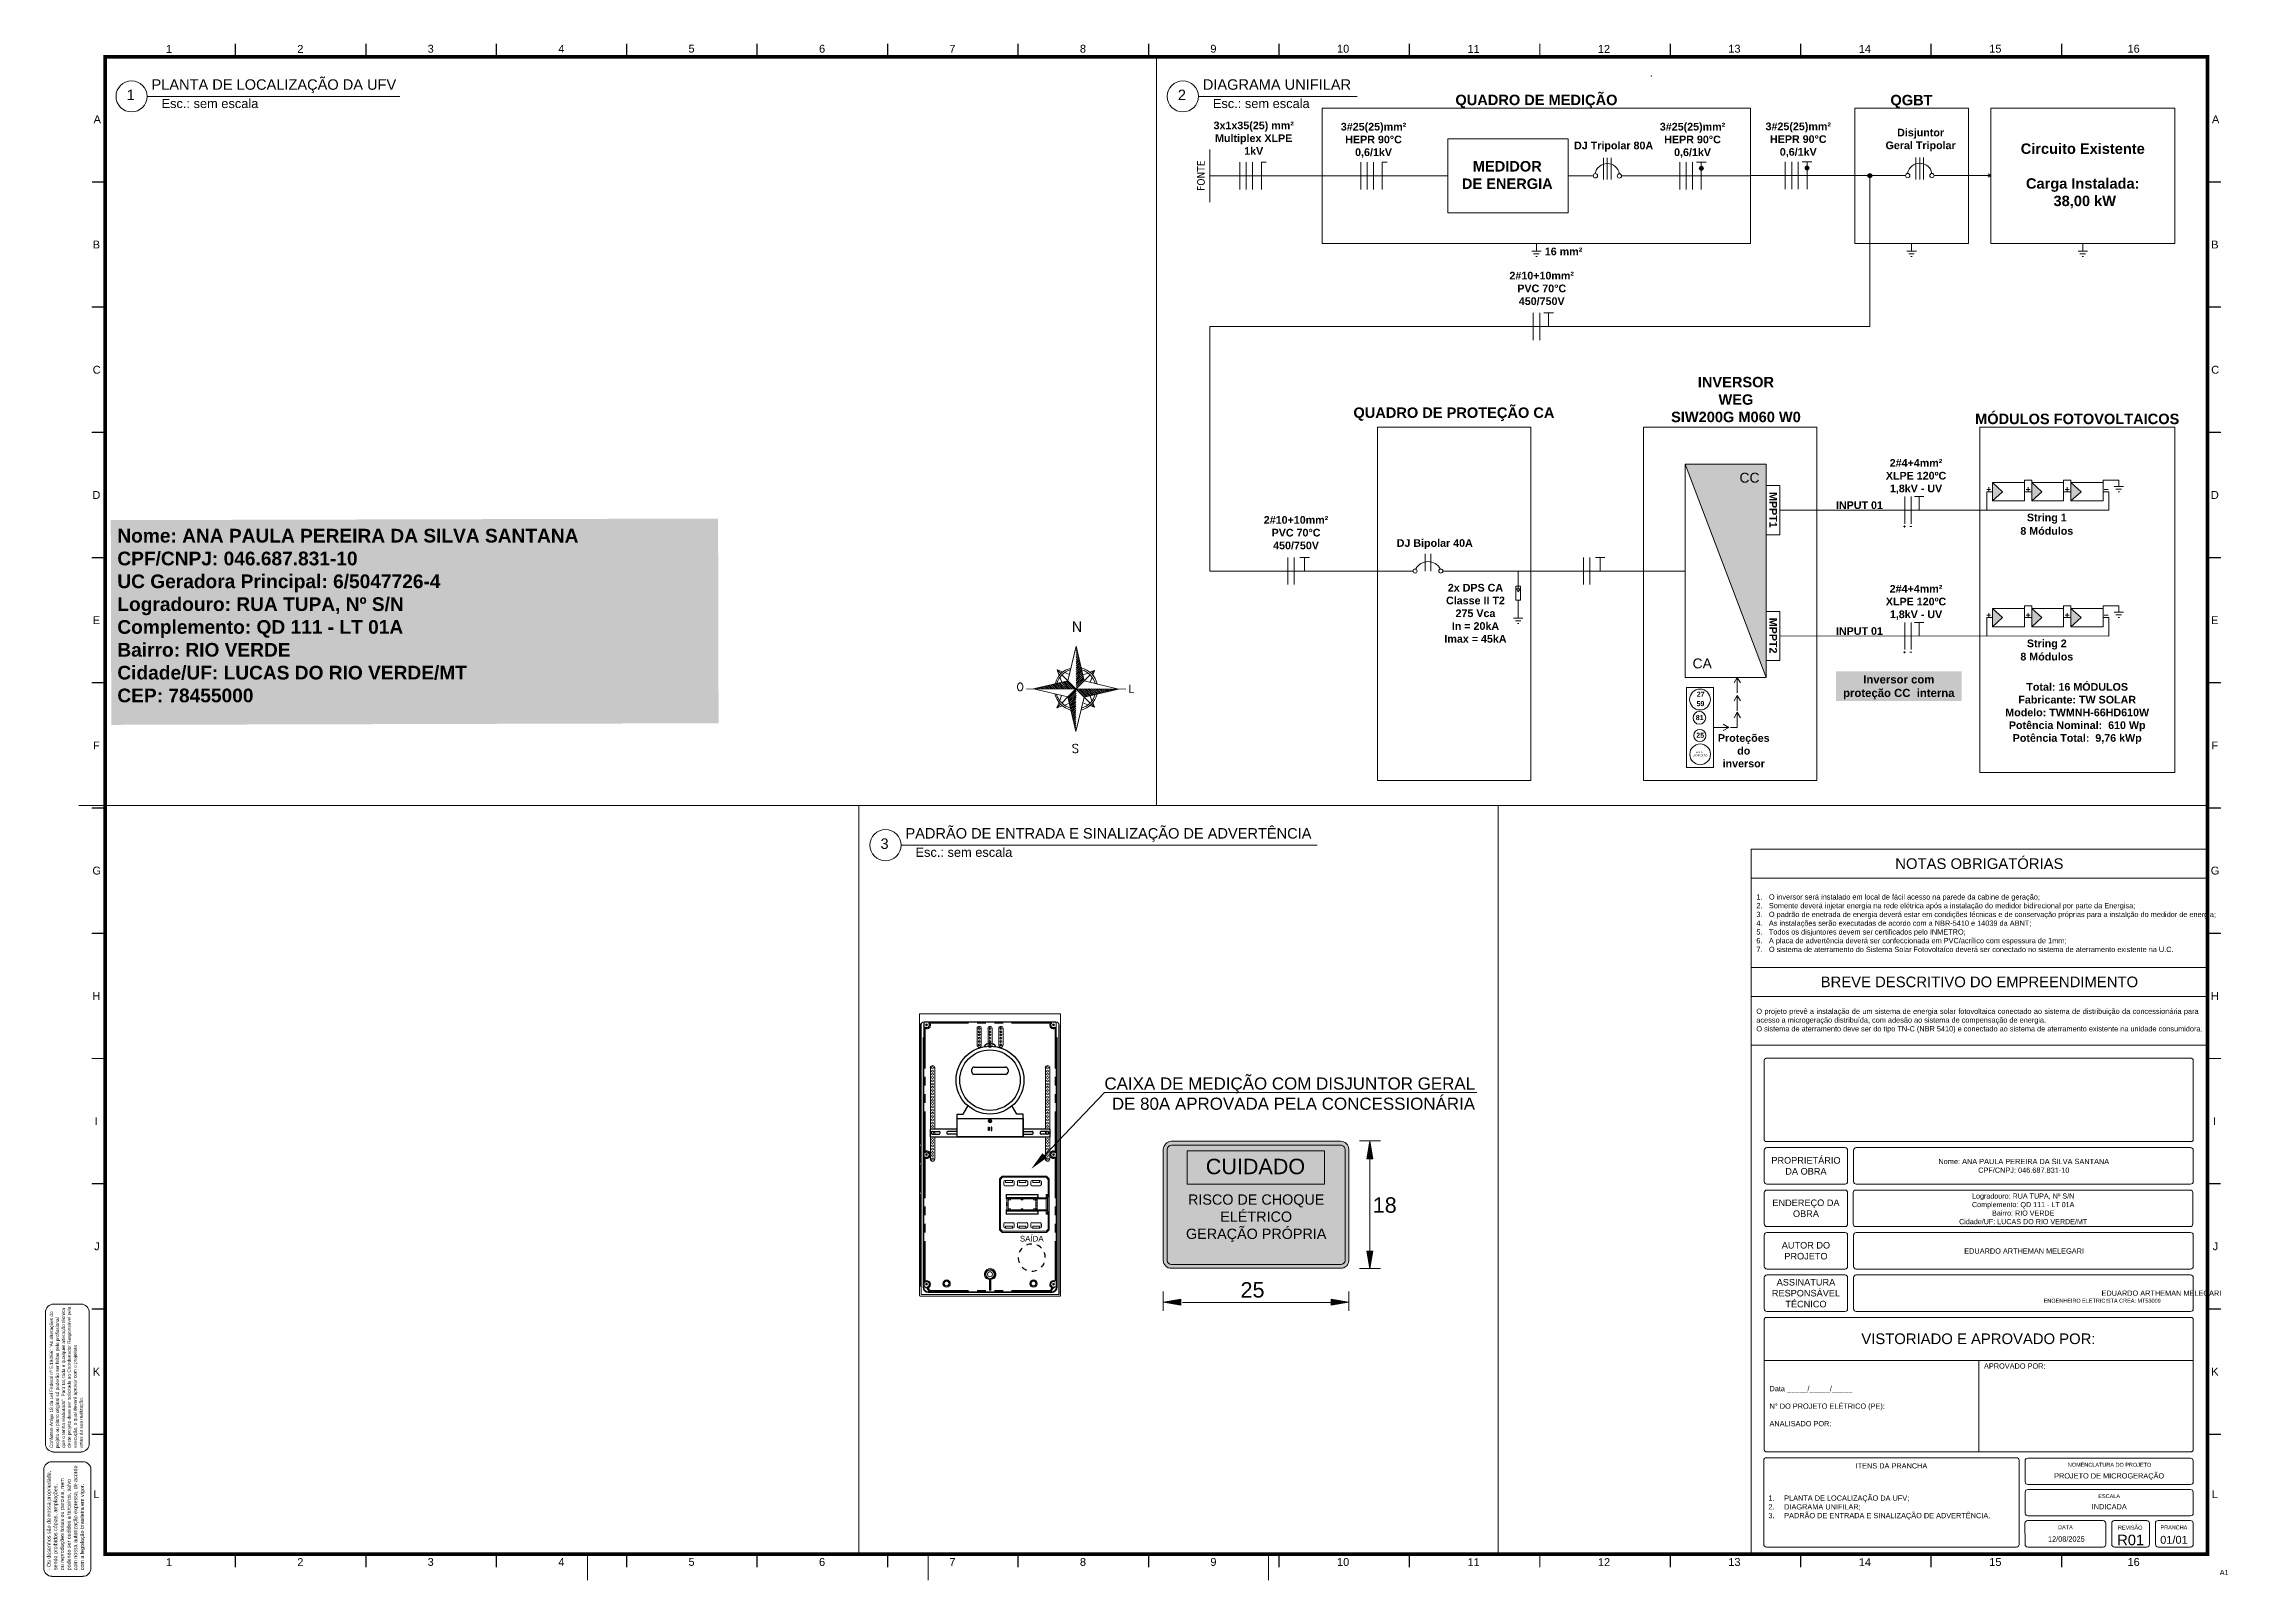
# Paper-space layout 'PROJETO ELÉTRICO (3)' of a CAD drawing. Header units: millimetres. Extents: x 2 to 839, y 0 to 589.
# The model-space entities are those that its viewports show. They can reach past a viewport. Long polylines and large blocks are cut down to what shows.
import ezdxf
from ezdxf.enums import TextEntityAlignment as Align

# ---------------------------------------------------------------- set-up
doc = ezdxf.new("R2010")
doc.units = ezdxf.units.MM
for name, color, linetype, lineweight in [('DESENHO', 7, 'Continuous', 0), ('PADRÃO DE ENTRADA', 7, 'Continuous', 0), ('PRANCHA A1', 7, 'Continuous', 0)]:
    doc.layers.add(name, color=color, linetype=linetype, lineweight=lineweight)
doc.styles.add('Annotative', font='arial.ttf')
doc.styles.add('ARIAL', font='arial.ttf')
doc.styles.add('GOTHICE', font='gothice_.ttf')
doc.styles.add('PDF Arial', font='arial.ttf')
doc.styles.add('PDF Arial Bold', font='arialbd.ttf')
doc.styles.add('PDF ArialMT', font='arial.ttf')
doc.styles.add('PDF TimesNewRomanPSMT', font='arial.ttf')
doc.styles.add('romans', font='romans__.ttf')
doc.styles.get("Standard").update_dxf_attribs({"font": 'arial.ttf'})

psp = doc.layouts.new('PROJETO ELÉTRICO (3)')

# ---------------------------------------------------------------- texts
at = {"layer": 'DESENHO', "lineweight": 0, "insert": (29.79, 403), "char_height": 5.24777, "attachment_point": 1}
psp.add_mtext_dynamic_manual_height_columns('\\A1;{\\fArial|b1|i0|c0|p34;\\C251;\\c6710371;Nome: ANA PAULA PEREIRA DA SILVA SANTANA^JCPF/CNPJ: 046.687.831-10^JUC Geradora Principal: 6/5047726-4^JLogradouro: RUA TUPA, Nº S/N^JComplemento: QD 111 - LT 01A^JBairro: RIO VERDE^JCidade/UF: LUCAS DO RIO VERDE/MT^JCEP: 78455000}', width=230.3255, gutter_width=56.07, heights=[135.15], dxfattribs=at)
at = {"layer": 'PRANCHA A1', "lineweight": 0, "style": 'ARIAL'}
for s, height, p in [('1', 4, (34.87, 567.3)), ('2', 4, (437.84, 567.3)), ('Esc.: sem escala', 3.5155, (65.28, 564.25)), ('Esc.: sem escala', 3.5155, (468.25, 564.25)), ('3', 4, (323.86, 280.34)), ('Esc.: sem escala', 3.5155, (354.27, 277.29))]:
    psp.add_text(s, height=height, rotation=359.99297, dxfattribs=at).set_placement(p, align=Align.CENTER)
at = {"layer": 'PRANCHA A1', "color": 1, "lineweight": 0, "style": 'GOTHICE'}
psp.add_text('N', height=4.08, rotation=179.84632, dxfattribs=at).set_placement((399.59, 367.49))
at = {"layer": 'PRANCHA A1', "color": 18, "lineweight": 0, "true_color": 0x000000, "style": 'romans'}
for s, height, p in [('O', 2.97, (374.42, 340.95)), ('L', 2.97, (417.34, 340.21)), ('S', 3.27, (395.6, 317.18))]:
    psp.add_text(s, height=height, rotation=359.84632, dxfattribs=at).set_placement(p)
at = {"layer": 'PRANCHA A1', "attachment_point": 4, "style": 'PDF ArialMT'}
for s, insert, char_height in [('1', (48.42, 586.92), 3.02), ('2', (98.76, 586.92), 3.02), ('3', (148.71, 586.97), 3.02), ('4', (198.83, 586.97), 3.02), ('5', (248.7, 587.01), 3.02), ('6', (298.74, 586.97), 3.02), ('7', (348.69, 586.97), 3.02), ('8', (398.73, 586.97), 3.02), ('9', (448.73, 586.97), 3.02), ('10', (497.29, 586.97), 3.017), ('11', (547.28, 586.92), 3.017), ('12', (597.28, 586.92), 3.017), ('13', (647.27, 586.97), 3.017), ('14', (697.27, 586.92), 3.017), ('15', (747.27, 586.97), 3.017), ('16', (800.27, 586.97), 3.017), ('A', (20.69, 559.96), 3.02), ('A', (832.65, 559.96), 3.02), ('B', (20.35, 511.95), 3.02), ('B', (832.36, 511.95), 3.02), ('C', (20.35, 463.94), 3.02), ('C', (832.36, 463.94), 3.02), ('D', (20.23, 415.98), 3.02), ('D', (832.23, 415.98), 3.02), ('E', (20.35, 367.97), 3.02), ('E', (832.31, 367.97), 3.02), ('F', (20.44, 319.97), 3.02), ('F', (832.44, 319.97), 3.02), ('G', (20.23, 272), 3.02), ('G', (832.19, 272), 3.02), ('H', (20.23, 224), 3.02), ('H', (832.23, 224), 3.02), ('I', (21.07, 175.99), 3.02), ('I', (833.08, 175.99), 3.02), ('J', (20.91, 128.03), 3.02), ('J', (832.91, 128.03), 3.02), ('K', (20.35, 80.02), 3.02), ('K', (832.36, 80.02), 3.02), ('L', (20.61, 33.03), 3.02), ('L', (832.57, 33.03), 3.02), ('1', (48.42, 7), 3.02), ('2', (98.76, 7), 3.02), ('3', (148.71, 7.04), 3.02), ('4', (198.83, 7.04), 3.02), ('5', (248.7, 7.08), 3.02), ('6', (298.74, 7.04), 3.02), ('7', (348.69, 7.04), 3.02), ('8', (398.73, 7.04), 3.02), ('9', (448.73, 7.04), 3.02), ('10', (497.29, 7.04), 3.017), ('11', (547.28, 7), 3.017), ('12', (597.28, 7), 3.017), ('13', (647.27, 7.04), 3.017), ('14', (697.27, 7), 3.017), ('15', (747.27, 7.04), 3.017), ('16', (800.27, 7.04), 3.017), ('A1', (835.62, 3.02), 2.012)]:
    psp.add_mtext(s, dxfattribs=dict(at, insert=insert, char_height=char_height))
at = {"layer": 'PRANCHA A1', "lineweight": 0, "char_height": 4.0019, "attachment_point": 1, "rotation": 359.99297, "style": 'ARIAL'}
for s, insert in [('PLANTA DE LOCALIZAÇÃO DA UFV', (42.88, 575.27)), ('DIAGRAMA UNIFILAR', (445.85, 575.27)), ('PADRÃO DE ENTRADA E SINALIZAÇÃO DE ADVERTÊNCIA', (331.87, 288.31))]:
    psp.add_mtext_dynamic_manual_height_columns(s, width=336.822, gutter_width=42.69, heights=[0], dxfattribs=dict(at, insert=insert))
at = {"layer": 'PRANCHA A1', "lineweight": 0, "style": 'PDF ArialMT'}
for s, insert, char_height, width, attachment_point in [('\\pxqc;NOTAS OBRIGATÓRIAS', (656.01, 274.66), 4.0715, 174.9788, 4), ('\\pxi-2,l3,r1.98476,t3.38813,4;1.^IO inversor será instalado em local de fácil acesso na parede da cabine de geração;\\P2.^ISomente deverá injetar energia na rede elétrica após a instalação do medidor bidirecional por parte da Energisa;\\P3.^IO padrão de enetrada de energia deverá estar em condições técnicas e de conservação próprias para a instalção do medidor de energia;\\P4.^IAs instalações serão executadas de acordo com a NBR-5410 e 14039 da ABNT;\\P5.^ITodos os disjuntores devem ser certificados pelo INMETRO;\\P6.^IA placa de advertência deverá ser confeccionada em PVC/acrílico com espessura de 1mm;\\P7.^IO sistema de aterramento do Sistema Solar Fotovoltaíco deverá ser conectado no sistema de aterramento existente na U.C. ', (656.01, 251.86), 2.0116, 174.9788, 4), ('\\pxqc;BREVE DESCRITIVO DO EMPREENDIMENTO', (656.01, 229.34), 4.0715, 174.9788, 4), ('\\pxl1,r1.98476,qj,t3.38813,4;O projeto prevê a instalação de um sistema de energia solar fotovoltaica conectado ao sistema de distribuição da concessionária para acesso a microgeração distribuída, com adesão ao sistema de compensação de energia.\\P\\pr2.79533E-006,t3.38813,4,31;O sistema de aterramento deve ser do tipo TN-C (NBR 5410) e conectado ao sistema de aterramento existente na unidade consumidora.', (656.01, 214.45), 2.0116, 174.9788, 4), ('\\pxqc;PROPRIETÁRIO\\PDA OBRA', (661.34, 158.86), 2.5145, 31.3748, 4), ('\\pxqc;Nome: ANA PAULA PEREIRA DA SILVA SANTANA^JCPF/CNPJ: 046.687.831-10', (695.28, 158.86), 2.0116, 130.4913, 4), ('\\pxqc;ENDEREÇO DA OBRA', (661.34, 142.6), 2.5145, 31.3748, 4), ('\\pxqc;Logradouro: RUA TUPA, Nº S/N^JComplemento: QD 111 - LT 01A^JBairro: RIO VERDE^JCidade/UF: LUCAS DO RIO VERDE/MT', (695.28, 142.38), 1.96, 130.035, 4), ('\\pxqc;AUTOR DO PROJETO', (661.34, 126.33), 2.5145, 31.3748, 4), ('\\pxqc;EDUARDO ARTHEMAN MELEGARI', (695.57, 126.22), 2.0116, 130.1473, 4), ('\\pxqc;ASSINATURA RESPONSÁVEL TÉCNICO', (661.34, 110.06), 2.5145, 31.3748, 4), ('\\pxqc;VISTORIADO E APROVADO POR:', (661.05, 92.57), 4.0715, 164.1611, 4), ('\\pxl1,r2.79533E-006,qj,t3.38813,4,31;APROVADO POR:', (784.37, 83.16), 2.0116, 82.2142, 2), ('\\pxl1,r2.79533E-006,qj,t3.38813,4,31;Data _____/_____/_____\\P\\PN° DO PROJETO ELÉTRICO (PE):\\P\\PANALISADO POR:', (661.05, 66.77), 2.0116, 82.2152, 4), ('\\pxqc;ITENS DA PRANCHA', (660.85, 43.89), 2.0116, 97.9099, 4), ('\\pxqc;NOMENCLATURA DO PROJETO', (761.03, 44.3), 1.5087, 64.7452, 4), ('\\pxqc;PROJETO DE MICROGERAÇÃO ', (762.03, 39.76), 2.0116, 62.4203, 4), ('\\pxi-3,l3.38813,t3.38813,4;1.^IPLANTA DE LOCALIZAÇÃO DA UFV;\\P2.^IDIAGRAMA UNIFILAR;\\P3.^IPADRÃO DE ENTRADA E SINALIZAÇÃO DE ADVERTÊNCIA.', (661.86, 27.88), 2.0116, 95.903, 4), ('\\pxqc;INDICADA', (761.08, 28.23), 2.0116, 64.3905, 4), ('\\pxqc;ESCALA', (761.06, 32.28), 1.5087, 64.3905, 4), ('\\pxqc;12/08/2025', (761.99, 15.85), 2.0116, 29.694, 4), ('\\pxqc;DATA', (760.99, 20.36), 1.509, 30.9869, 4), ('\\pxqc;R01', (794.54, 15.48), 4.023, 13.8968, 4), ('\\pxqc;REVISÃO', (794.24, 20.23), 1.5087, 14.1637, 4), ('\\pxqc;01/01', (810.99, 15.53), 3.0174, 14.1933, 4), ('\\pxqc;PRANCHA', (810.98, 20.28), 1.5087, 14.1637, 4)]:
    psp.add_mtext(s, dxfattribs=dict(at, insert=insert, char_height=char_height, width=width, attachment_point=attachment_point))
at = {"layer": 'PRANCHA A1', "lineweight": 0, "attachment_point": 4, "style": 'PDF ArialMT'}
for s, insert, char_height in [('\\pxqc;EDUARDO ARTHEMAN MELEGARI', (790.33, 110.06), 2.0116), ('ENGENHEIRO ELETRICISTA CREA: MT53009', (768.15, 107.18), 1.5087)]:
    psp.add_mtext(s, dxfattribs=dict(at, insert=insert, char_height=char_height))
at = {"layer": 'PRANCHA A1', "attachment_point": 4, "rotation": 90, "style": 'PDF ArialMT'}
for s, insert, char_height in [('Conforme Artigo 18 da Lei Federal nº 5.194/66: "As alterações do', (4.69, 50.71), 1.2907), ('projeto ou plano original só poderão ser feitas pelo profissional', (6.97, 50.67), 1.2907), ('que o tenha elaborado". Para tal, toda e qualquer alteração técnica', (9.3, 50.79), 1.2907), ('deste projeto deve ser solicitada ao Coordenador Responsável pela', (11.5, 50.75), 1.2907), ('execução, o qual deverá aprovar com o projetista', (13.79, 50.75), 1.2907), ('antes da sua realização.', (16.07, 50.75), 1.2907), ('com nossa autorização expressa, de acordo', (13.91, 3.89), 1.4637), ('- Os desenhos são de nossa propriedade,', (3.71, 3.89), 1.4637), ('sendo proibidos cópias, ampliações,', (6.25, 3.93), 1.4637), ('ou reproduções totais ou parciais, nem', (8.79, 3.89), 1.4637), ('podendo ser cedidos a terceiros, salvo', (11.42, 3.85), 1.4637), ('com a legislação brasileira em vigor.', (16.45, 3.89), 1.4637)]:
    psp.add_mtext(s, dxfattribs=dict(at, insert=insert, char_height=char_height))

msp = doc.modelspace()

# ---------------------------------------------------------------- texts
at = {"layer": 'DESENHO', "lineweight": 0, "attachment_point": 9, "style": 'PDF Arial'}
for s, width, gutter_width, heights, insert, char_height in [('\\pxqc;{\\fArial|b1|i0|c0|p34;QUADRO DE MEDIÇÃO}', 26.4135, 18.41, [2.49], (4298.17, -1813.66), 0.644), ('\\pxqc;{\\fArial|b1|i0|c0|p34;QGBT}', 7.0002, 25.9, [0.713], (4311.59, -1813.66), 0.644), ('\\pxqc;{\\fArial|b1|i0|c0|p34;3#25(25)mm²\\PHEPR 90°C\\P0,6/1kV}', 5.8423, 12.5, [2.86], (4277.84, -1816.71), 0.4723), ('\\pxqc;{\\fArial|b1|i0|c0|p34;3#25(25)mm²\\PHEPR 90°C\\P0,6/1kV}', 5.8423, 12.5, [2.86], (4297.51, -1816.71), 0.4723), ('\\pxqc;{\\fArial|b1|i0|c0|p34;3#25(25)mm²\\PHEPR 90°C\\P0,6/1kV}', 5.8423, 12.5, [2.86], (4304.03, -1816.69), 0.4723), ('\\pxqc;{\\fArial|b1|i0|c0|p34;QUADRO DE PROTEÇÃO CA}', 11.7697, 3.95, [2.7], (4285.76, -1832.94), 0.644), ('\\pxqc;{\\fArial|b1|i0|c0|p34;MÓDULOS FOTOVOLTAICOS}', 12.0219, 3.95, [7.51], (4324.32, -1833.14), 0.644), ('\\pxqc;{\\fArial|b1|i0|c0|p34;2#4+4mm²\\PXLPE 120ºC\\P1,8kV - UV}', 6.7378, 12.5, [3.19], (4311.74, -1837.44), 0.4723), ('\\pxqc;{\\fArial|b1|i0|c0|p34;2x DPS CA\\PClasse II T2\\P275 Vca\\PIn = 20kA\\PImax = 45kA}', 3.9314, 12.5, [0], (4283.17, -1846.61), 0.4723), ('\\pxqc;{\\fArial|b1|i0|c0|p34;2#4+4mm²\\PXLPE 120ºC\\P1,8kV - UV}', 6.7378, 12.5, [3.19], (4311.74, -1845.2), 0.4723), ('\\pxqc;{\\fArial|b1|i0|c0|p34;Proteções \\Pdo inversor}', 1.5658, 12.5, [0], (4298.53, -1854.3), 0.4723)]:
    msp.add_mtext_dynamic_manual_height_columns(s, width=width, gutter_width=gutter_width, heights=heights, dxfattribs=dict(at, insert=insert, char_height=char_height))
at = {"layer": 'DESENHO', "lineweight": 0}
for s, insert, char_height, width, attachment_point, style in [('\\pxqc;{\\fArial|b1|i0|c0|p34;3x1x35(25) mm²\\PMultiplex XLPE \\P1kV }', (4263.3, -1814.48), 0.4723, 8.4579, 1, 'PDF Arial'), ('\\pxqc;{\\fArial|b1|i0|c0|p34;DJ Tripolar 80A}', (4292.42, -1816.33), 0.4723, 5.3936, 9, 'PDF Arial'), ('\\pxqc;{\\fArial|b1|i0|c0|p34;Disjuntor \\PGeral Tripolar}', (4311.67, -1816.32), 0.4723, 6.0339, 9, 'PDF Arial'), ('\\pxqc;{\\fArial|b1|i0|c0|p34;Circuito Existente\\P\\P\\pq*;Carga Instalada:\\P\\pqc; 38,00 kW }', (4318.65, -1817.83), 0.644, 11.3255, 5, 'PDF Arial'), ('\\pxqc;{\\fArial|b1|i0|c0|p34;MEDIDOR DE ENERGIA}', (4286.03, -1818.64), 0.644, 5.7279, 9, 'PDF Arial'), ('\\pxqc;{\\fArial|b1|i0|c0|p34;INVERSOR\\PWEG\\PSIW200G M060 W0}', (4292.02, -1833.02), 0.644, 10.4912, 7, 'PDF Arial'), ('\\pxqc;{\\fArial|b1|i0|c0|p34;INPUT 01}', (4307.47, -1838.37), 0.4723, 5.1794, 9, 'PDF Arial'), ('\\pxqc;{\\fArial|b1|i0|c0|p34;String 1}', (4318.93, -1839.27), 0.4723, 4.9896, 9, 'PDF Arial'), ('\\pxqc;{\\fArial|b1|i0|c0|p34;8 Módulos}', (4318.93, -1839.96), 0.4723, 4.9896, 9, 'PDF Arial'), ('\\pxqc;{\\fArial|b1|i0|c0|p34;DJ Bipolar 40A}', (4281.71, -1840.84), 0.4723, 6.0339, 9, 'PDF Arial'), ('\\pxqc;{\\fArial|b1|i0|c0|p34;INPUT 01}', (4307.47, -1846.13), 0.4723, 5.1794, 9, 'PDF Arial'), ('\\pxqc;{\\fArial|b1|i0|c0|p34;String 2}', (4318.93, -1847.03), 0.4723, 4.9896, 9, 'PDF Arial'), ('\\pxqc;{\\fArial|b1|i0|c0|p34;8 Módulos}', (4318.93, -1847.71), 0.4723, 4.9896, 9, 'PDF Arial'), ('\\pxqc,t12;{\\fArial|b1|i0|c0|p34;Total: 16 MÓDULOS \\P\\ptz;Fabricante: TW SOLAR\\PModelo: TWMNH-66HD610W\\PPotência Nominal:  610 Wp\\PPotência Total:  9,76 kWp}', (4324.32, -1852.86), 0.4723, 12.0219, 9, 'Annotative')]:
    msp.add_mtext(s, dxfattribs=dict(at, insert=insert, char_height=char_height, width=width, attachment_point=attachment_point, style=style))
at = {"layer": 'DESENHO', "lineweight": 0, "insert": (4264.28, -1818.75), "char_height": 0.4733, "attachment_point": 4, "rotation": 90}
msp.add_mtext('{\\fTahoma|b0|i0|c0|p34;FONTE}', dxfattribs=at)
at = {"layer": 'DESENHO', "color": 3, "lineweight": 0, "insert": (4289.33, -1822.73), "char_height": 0.4723, "width": 5.3936, "attachment_point": 9, "style": 'PDF Arial'}
msp.add_mtext('\\pxqc;{\\fArial|b1|i0|c0|p34;16 mm²}', dxfattribs=at)
at = {"layer": 'DESENHO', "char_height": 0.4723, "width": 3.9997, "attachment_point": 1, "style": 'PDF Arial Bold'}
for insert in [(4283.29, -1823.74), (4268.14, -1838.8)]:
    msp.add_mtext('\\pxqc;2#10+10mm²\\PPVC 70°C\\P450/750V', dxfattribs=dict(at, insert=insert))
at = {"layer": 'DESENHO', "lineweight": 0, "char_height": 0.612, "attachment_point": 9, "style": 'PDF Arial'}
for s, insert in [('CC', (4298.72, -1836.75)), ('CA', (4295.78, -1848.2))]:
    msp.add_mtext(s, dxfattribs=dict(at, insert=insert))
at = {"layer": 'DESENHO', "lineweight": 0, "char_height": 0.4723, "attachment_point": 9, "rotation": 270, "style": 'PDF Arial'}
for s, insert in [('\\pxi4.60266;{\\fArial|b1|i0|c0|p34;MPPT1}', (4299.33, -1839.52)), ('\\pxi4.60266;{\\fArial|b1|i0|c0|p34;MPPT2}', (4299.33, -1847.27))]:
    msp.add_mtext_dynamic_manual_height_columns(s, width=5.1362, gutter_width=27.45, heights=[1.38], dxfattribs=dict(at, insert=insert))
at = {"layer": 'DESENHO', "insert": (4303.69, -1848.62), "char_height": 0.5, "attachment_point": 1, "style": 'PDF Arial', "bg_fill": 1, "box_fill_scale": 1.5, "bg_fill_color": 1, "bg_fill_transparency": 0}
msp.add_mtext_dynamic_manual_height_columns('\\pxqc;{\\fArial|b1|i0|c0|p34;\\C255;\\c16777215;Inversor com proteção CC  interna}', width=7.2381, gutter_width=55.22, heights=[0], dxfattribs=at)
at = {"layer": 'DESENHO', "lineweight": 0, "char_height": 0.3104, "attachment_point": 3}
for s, width, heights, insert in [('\\pxql;{\\fArial|b1|i0|c0|p34;59}', 3.9314, [0.102], (4298.77, -1850.21)), ('\\pxql;{\\fArial|b1|i0|c0|p34;27}', 3.9314, [0.102], (4298.78, -1849.63)), ('\\pxql;{\\fArial|b1|i0|c0|p34;81}', 3.9314, [0.102], (4298.72, -1851.07)), ('\\pxql;{\\fArial|b1|i0|c0|p34;25}', 3.9314, [0.102], (4298.75, -1852.16)), ('\\pxqc;{\\H0.375x;ANTI-\\PILHAMENTO}', 1.9438, [0.999], (4296, -1853.3))]:
    msp.add_mtext_dynamic_manual_height_columns(s, width=width, gutter_width=12.5, heights=heights, dxfattribs=dict(at, insert=insert))
at = {"layer": 'PADRÃO DE ENTRADA', "color": 7, "lineweight": 0, "insert": (5425.46, -1912.9), "char_height": 3.2603, "attachment_point": 9, "style": 'PDF Arial'}
msp.add_mtext('CAIXA DE MEDIÇÃO COM DISJUNTOR GERAL\\P DE 80A APROVADA PELA CONCESSIONÁRIA', dxfattribs=at)
at = {"layer": 'PADRÃO DE ENTRADA', "lineweight": 0, "attachment_point": 1}
for s, width, heights, insert, char_height, style in [('\\pxqc;{\\C2;\\c2092017;CUIDADO}', 36.6536, [1.57], (5348.06, -1926.03), 4.1466, 'PDF Arial'), ('\\pxqc;{\\H0.66667x;\\C256;\\c0;RISCO DE CHOQUE\\PELÉTRICO\\PGERAÇÃO PRÓPRIA\\H1.5x; }', 47.4759, [18.6], (5342.85, -1935.61), 4.1466, 'PDF Arial'), ('\\pxql;18', 67.37, [0], (5397.94, -1936.4), 4.147, 'ARIAL'), ('\\pxql;25', 67.37, [0], (5362.38, -1959.21), 4.147, 'ARIAL')]:
    msp.add_mtext_dynamic_manual_height_columns(s, width=width, gutter_width=198.67, heights=heights, dxfattribs=dict(at, insert=insert, char_height=char_height, style=style))
at = {"layer": 'PADRÃO DE ENTRADA', "insert": (5303.04, -1947.53), "char_height": 1.519, "attachment_point": 4, "style": 'PDF TimesNewRomanPSMT'}
msp.add_mtext('SAÍDA', dxfattribs=at)

# ---------------------------------------------------------------- blocks, each defined once
blk = doc.blocks.new('*X2')
at = {"color": 0}
for p, q in [((0.003, 0.586), (0.005, 0.588)), ((0.003, 0.56), (0.01, 0.567)), ((0.003, 0.533), (0.015, 0.545)), ((0.003, 0.507), (0.02, 0.524)), ((0.003, 0.48), (0.025, 0.502)), ((0.003, 0.454), (0.03, 0.481)), ((0.003, 0.427), (0.035, 0.459)), ((0.003, 0.4), (0.04, 0.438)), ((0.003, 0.374), (0.045, 0.416)), ((0.003, 0.347), (0.05, 0.395)), ((0.003, 0.321), (0.055, 0.373)), ((0.003, 0.294), (0.06, 0.352)), ((0.003, 0.268), (0.065, 0.33)), ((0.003, 0.241), (0.07, 0.309)), ((0.003, 0.215), (0.075, 0.287)), ((0.003, 0.188), (0.08, 0.266)), ((0.003, 0.162), (0.085, 0.244)), ((0.003, 0.135), (0.09, 0.223)), ((0.003, 0.109), (0.095, 0.201)), ((0.003, 0.082), (0.1, 0.18)), ((0.003, 0.056), (0.105, 0.158)), ((0.003, 0.029), (0.11, 0.137)), ((0.003, 0.003), (0.115, 0.115))]:
    blk.add_line(p, q, dxfattribs=at)

# ---------------------------------------------------------------- hatches: boundary and pattern name
at = {"layer": 'DESENHO', "lineweight": 0}
h = msp.add_hatch(color=256, dxfattribs=at)
h.dxf.hatch_style = 1
h.paths.add_polyline_path([(4295.13, -1817.24, 0.414214), (4295.01, -1817.36, 0.414214), (4295.13, -1817.49)])
h.paths.add_polyline_path([(4295.26, -1817.36, 0.414214), (4295.13, -1817.24), (4295.13, -1817.49, 0.414214)])
h = msp.add_hatch(color=256, dxfattribs=at)
h.dxf.hatch_style = 1
h.paths.add_polyline_path([(4301.65, -1817.22, 0.414214), (4301.52, -1817.34, 0.414214), (4301.65, -1817.47)])
h.paths.add_polyline_path([(4301.77, -1817.34, 0.414214), (4301.65, -1817.22), (4301.65, -1817.47, 0.414214)])
h = msp.add_hatch(color=256, dxfattribs=at)
h.dxf.hatch_style = 1
h.paths.add_polyline_path([(4305.65, -1817.81, 0.414214), (4305.52, -1817.68), (4305.52, -1817.93, 0.414214)])
h.paths.add_polyline_path([(4305.52, -1817.68, 0.414214), (4305.4, -1817.81, 0.414214), (4305.52, -1817.93)])
h = msp.add_hatch(color=256, dxfattribs=at)
h.dxf.hatch_style = 1
h.paths.add_polyline_path([(4299.12, -1835.61), (4294.13, -1835.61), (4299.12, -1848.76)])
h.paths.add_polyline_path([(4297.36, -1837.07), (4298.9, -1837.07), (4298.9, -1835.81), (4297.36, -1835.81)], flags=24)
h = msp.add_hatch(color=7, dxfattribs=at)
h.dxf.hatch_style = 1
h.paths.add_polyline_path([(4315.52, -1836.73), (4315.52, -1837.86), (4316.13, -1837.3)])
h.paths.add_polyline_path([(4313.09, -1836.73), (4313.09, -1837.86), (4313.7, -1837.3)])
h.paths.add_polyline_path([(4317.92, -1837.86), (4318.55, -1837.3), (4317.92, -1836.73)])
h = msp.add_hatch(color=7, dxfattribs=at)
h.dxf.hatch_style = 1
h.paths.add_polyline_path([(4315.52, -1844.49), (4315.52, -1845.62), (4316.13, -1845.05)])
h.paths.add_polyline_path([(4313.09, -1844.49), (4313.09, -1845.62), (4313.7, -1845.05)])
h.paths.add_polyline_path([(4317.92, -1845.62), (4318.55, -1845.05), (4317.92, -1844.49)])
at = {"layer": 'PADRÃO DE ENTRADA', "lineweight": 0}
h = msp.add_hatch(color=256, dxfattribs=at)
h.dxf.hatch_style = 1
edge = h.paths.add_edge_path()
edge.add_arc((5389.33, -1923.52), 2.19, 1.5279, 91.5282)
edge.add_line((5389.27, -1921.33), (5343.71, -1921.33))
edge.add_arc((5343.98, -1923.73), 2.42, 96.3973, 173.6024)
edge.add_line((5341.58, -1923.46), (5341.58, -1953.4))
edge.add_arc((5343.75, -1953.31), 2.16, 182.4237, 270.2616)
edge.add_line((5343.76, -1955.48), (5389.38, -1955.48))
edge.add_arc((5389.4, -1953.36), 2.12, 269.6245, 358.8061)
edge.add_line((5391.51, -1953.4), (5391.51, -1923.46))
at = {"layer": 'PADRÃO DE ENTRADA', "lineweight": 0, "true_color": 0xf1eb1f}
h = msp.add_hatch(color=2, dxfattribs=at)
h.dxf.hatch_style = 1
edge = h.paths.add_edge_path()
edge.add_arc((5389.33, -1923.52), 1.15, 2.1054, 92.1058)
edge.add_line((5389.28, -1922.36), (5343.78, -1922.36))
edge.add_arc((5343.98, -1923.73), 1.38, 98.4711, 171.5285)
edge.add_line((5342.62, -1923.52), (5342.62, -1953.38))
edge.add_arc((5343.75, -1953.31), 1.13, 183.3575, 270.3624)
edge.add_line((5343.75, -1954.44), (5389.39, -1954.44))
edge.add_arc((5389.4, -1953.36), 1.08, 269.4744, 358.3289)
edge.add_line((5390.48, -1953.39), (5390.48, -1923.47))
at = {"layer": 'PADRÃO DE ENTRADA', "lineweight": 0, "true_color": 0x000000}
h = msp.add_hatch(color=18, dxfattribs=at)
h.dxf.hatch_style = 1
h.paths.add_polyline_path([(5384.92, -1923.92), (5348.06, -1923.92), (5348.06, -1932.9), (5384.92, -1932.9)])

# ---------------------------------------------------------------- linework, layer by layer
at = {"layer": 'DESENHO', "lineweight": 0}
for p, q in [((4264.82, -1819.44), (4264.82, -1816.21)), ((4266.67, -1818.66), (4266.67, -1816.99)), ((4267.07, -1818.66), (4267.07, -1816.99)), ((4267.46, -1818.66), (4267.46, -1816.99)), ((4268, -1818.66), (4268, -1816.99)), ((4268, -1816.99), (4268.3, -1816.99)), ((4274.13, -1818.66), (4274.13, -1816.99)), ((4274.52, -1818.66), (4274.52, -1816.99)), ((4274.92, -1818.66), (4274.92, -1816.99)), ((4275.46, -1818.66), (4275.46, -1816.99)), ((4275.46, -1816.99), (4275.76, -1816.99)), ((4289.1, -1818.05), (4289.1, -1816.72)), ((4289.33, -1818.05), (4289.33, -1816.72)), ((4289.57, -1818.05), (4289.57, -1816.72)), ((4293.8, -1818.66), (4293.8, -1816.99)), ((4294.2, -1818.66), (4294.2, -1816.99)), ((4294.59, -1818.66), (4294.59, -1816.99)), ((4294.84, -1816.99), (4295.13, -1816.99)), ((4295.13, -1818.66), (4295.13, -1816.99)), ((4295.13, -1816.99), (4295.43, -1816.99)), ((4300.31, -1818.64), (4300.31, -1816.97)), ((4300.71, -1818.64), (4300.71, -1816.97)), ((4301.1, -1818.64), (4301.1, -1816.97)), ((4301.35, -1816.97), (4301.65, -1816.97)), ((4301.65, -1818.64), (4301.65, -1816.97)), ((4301.65, -1816.97), (4301.94, -1816.97)), ((4308.36, -1818.04), (4308.36, -1816.7)), ((4308.6, -1818.04), (4308.6, -1816.7)), ((4308.84, -1818.04), (4308.84, -1816.7)), ((4312.99, -1817.81), (4312.82, -1817.7)), ((4312.82, -1817.91), (4312.99, -1817.81)), ((4284.77, -1827.95), (4284.77, -1826.28)), ((4285.17, -1827.95), (4285.17, -1826.28)), ((4285.41, -1826.28), (4285.71, -1826.28)), ((4285.71, -1827.12), (4285.71, -1826.28)), ((4285.71, -1826.28), (4286.01, -1826.28)), ((4307.68, -1839.27), (4307.68, -1837.6)), ((4308.07, -1839.27), (4308.07, -1837.6)), ((4308.86, -1837.6), (4308.27, -1837.6)), ((4308.57, -1838.43), (4308.57, -1837.6)), ((4307.59, -1839.44), (4307.72, -1839.44)), ((4307.65, -1839.38), (4307.65, -1839.51)), ((4307.99, -1839.44), (4308.11, -1839.44)), ((4269.63, -1843.02), (4269.63, -1841.35)), ((4270.03, -1843.02), (4270.03, -1841.35)), ((4270.66, -1841.35), (4270.37, -1841.35)), ((4270.66, -1842.19), (4270.66, -1841.35)), ((4270.96, -1841.35), (4270.66, -1841.35)), ((4287.86, -1843.02), (4287.86, -1841.35)), ((4288.25, -1843.02), (4288.25, -1841.35)), ((4288.89, -1841.35), (4288.6, -1841.35)), ((4288.89, -1842.19), (4288.89, -1841.35)), ((4289.19, -1841.35), (4288.89, -1841.35)), ((4283.84, -1843.12), (4283.84, -1842.19)), ((4307.68, -1847.03), (4307.68, -1845.36)), ((4308.07, -1847.03), (4308.07, -1845.36)), ((4308.86, -1845.36), (4308.27, -1845.36)), ((4308.57, -1846.19), (4308.57, -1845.36)), ((4307.59, -1847.2), (4307.72, -1847.2)), ((4307.65, -1847.14), (4307.65, -1847.26)), ((4307.99, -1847.2), (4308.11, -1847.2)), ((4297.35, -1848.76), (4297.16, -1849.09)), ((4297.35, -1849.7), (4297.35, -1848.76)), ((4297.35, -1848.76), (4297.55, -1849.09)), ((4297.35, -1849.86), (4297.16, -1850.19)), ((4297.35, -1850.9), (4297.16, -1851.23)), ((4297.35, -1850.8), (4297.35, -1849.86)), ((4297.35, -1849.86), (4297.55, -1850.19)), ((4297.35, -1851.84), (4297.35, -1850.9)), ((4297.35, -1850.9), (4297.55, -1851.23)), ((4295.88, -1851.84), (4296.82, -1851.84)), ((4296.82, -1851.84), (4296.48, -1851.64)), ((4296.82, -1851.84), (4296.48, -1852.03)), ((4297.35, -1851.84), (4296.94, -1851.84))]:
    msp.add_line(p, q, dxfattribs=at)
at = {"layer": 'DESENHO', "color": 5, "lineweight": 0}
for p, q in [((4264.82, -1817.82), (4279.49, -1817.82)), ((4288.46, -1817.82), (4286.92, -1817.82)), ((4298.17, -1817.83), (4290.22, -1817.83)), ((4298.17, -1817.81), (4307.72, -1817.81)), ((4305.52, -1817.81), (4305.52, -1827.12)), ((4309.48, -1817.81), (4312.99, -1817.81)), ((4264.82, -1827.12), (4305.52, -1827.12)), ((4264.82, -1827.12), (4264.82, -1842.19)), ((4313.09, -1837.3), (4312.73, -1837.3)), ((4312.73, -1837.3), (4312.73, -1838.44)), ((4320.26, -1837.3), (4319.9, -1837.3)), ((4320.26, -1837.3), (4320.26, -1838.44)), ((4299.98, -1838.43), (4320.26, -1838.44)), ((4264.82, -1842.19), (4277.36, -1842.19)), ((4279.2, -1842.19), (4294.13, -1842.19)), ((4313.09, -1845.05), (4312.73, -1845.05)), ((4312.73, -1845.05), (4312.73, -1846.2)), ((4320.26, -1845.05), (4319.9, -1845.05)), ((4320.26, -1845.05), (4320.26, -1846.2)), ((4299.98, -1846.19), (4320.26, -1846.2))]:
    msp.add_line(p, q, dxfattribs=at)
at = {"layer": 'DESENHO', "color": 3, "lineweight": 0}
for p, q in [((4284.96, -1822.46), (4284.96, -1822)), ((4308.09, -1822.46), (4308.09, -1822)), ((4318.65, -1822.46), (4318.65, -1822)), ((4284.92, -1822.8), (4285.01, -1822.8)), ((4308.05, -1822.8), (4308.14, -1822.8)), ((4318.61, -1822.8), (4318.7, -1822.8)), ((4320.83, -1837.31), (4320.92, -1837.31)), ((4283.8, -1845.43), (4283.88, -1845.43)), ((4320.83, -1845.06), (4320.92, -1845.06))]:
    msp.add_line(p, q, dxfattribs=at)
at = {"layer": 'DESENHO', "color": 18, "lineweight": 0, "true_color": 0x000000}
for p, q in [((4283.73, -1843.28), (4283.84, -1843.47)), ((4283.73, -1843.28), (4283.95, -1843.28)), ((4283.84, -1843.12), (4283.84, -1843.28)), ((4283.84, -1843.47), (4283.95, -1843.28))]:
    msp.add_line(p, q, dxfattribs=at)
at = {"layer": 'DESENHO', "lineweight": 0}
for points in [[(4298.17, -1822), (4271.76, -1821.99), (4271.76, -1813.65), (4298.17, -1813.66)], [(4304.59, -1813.66), (4311.6, -1813.66), (4311.6, -1822), (4304.59, -1822)], [(4324.32, -1813.66), (4312.99, -1813.66), (4312.99, -1822), (4324.32, -1822)], [(4286.92, -1815.54), (4279.49, -1815.54), (4279.49, -1820.11), (4286.92, -1820.11)], [(4284.62, -1855.11), (4275.17, -1855.11), (4275.17, -1833.32), (4284.62, -1833.32)], [(4312.3, -1833.32), (4324.32, -1833.32), (4324.32, -1854.62), (4312.3, -1854.62)], [(4299.12, -1835.61), (4294.13, -1835.61), (4294.13, -1848.76), (4299.12, -1848.76)], [(4299.12, -1836.92), (4299.98, -1836.92), (4299.98, -1839.95), (4299.12, -1839.95)], [(4315.05, -1837.86), (4313.09, -1837.86), (4313.09, -1836.73), (4315.05, -1836.73)], [(4317.47, -1837.86), (4315.52, -1837.86), (4315.52, -1836.73), (4317.47, -1836.73)], [(4319.9, -1837.86), (4317.92, -1837.86), (4317.92, -1836.73), (4319.9, -1836.73)], [(4299.12, -1844.68), (4299.98, -1844.68), (4299.98, -1847.7), (4299.12, -1847.7)], [(4315.05, -1845.62), (4313.09, -1845.62), (4313.09, -1844.49), (4315.05, -1844.49)], [(4317.47, -1845.62), (4315.52, -1845.62), (4315.52, -1844.49), (4317.47, -1844.49)], [(4319.9, -1845.62), (4317.92, -1845.62), (4317.92, -1844.49), (4319.9, -1844.49)], [(4295.88, -1849.37), (4294.21, -1849.37), (4294.21, -1854.3), (4295.88, -1854.3)]]:
    msp.add_lwpolyline(points, close=True, dxfattribs=at)
at = {"layer": 'DESENHO', "color": 3, "lineweight": 0}
for points in [[(4284.67, -1822.46), (4284.96, -1822.46), (4285.26, -1822.46)], [(4284.79, -1822.63), (4284.96, -1822.63), (4285.13, -1822.63)], [(4307.8, -1822.46), (4308.09, -1822.46), (4308.39, -1822.46)], [(4307.92, -1822.63), (4308.09, -1822.63), (4308.26, -1822.63)], [(4318.36, -1822.46), (4318.65, -1822.46), (4318.95, -1822.46)], [(4318.48, -1822.63), (4318.65, -1822.63), (4318.82, -1822.63)], [(4315.52, -1836.73), (4315.52, -1836.58), (4315.05, -1836.58), (4315.05, -1836.73)], [(4315.52, -1836.73), (4315.52, -1836.58), (4315.05, -1836.58), (4315.05, -1836.73)], [(4317.92, -1836.73), (4317.92, -1836.58), (4317.47, -1836.58), (4317.47, -1836.73)], [(4319.9, -1836.58), (4319.9, -1836.58), (4320.87, -1836.58), (4320.87, -1836.97)], [(4319.9, -1836.58), (4319.9, -1836.58), (4319.9, -1836.58), (4319.9, -1836.73)], [(4320.58, -1836.97), (4320.87, -1836.97), (4321.17, -1836.97)], [(4320.7, -1837.14), (4320.87, -1837.14), (4321.04, -1837.14)], [(4283.54, -1845.09), (4283.84, -1845.09), (4284.13, -1845.09)], [(4283.67, -1845.26), (4283.84, -1845.26), (4284.01, -1845.26)], [(4315.52, -1844.49), (4315.52, -1844.33), (4315.05, -1844.33), (4315.05, -1844.49)], [(4315.52, -1844.49), (4315.52, -1844.33), (4315.05, -1844.33), (4315.05, -1844.49)], [(4317.92, -1844.49), (4317.92, -1844.33), (4317.47, -1844.33), (4317.47, -1844.49)], [(4319.9, -1844.33), (4319.9, -1844.33), (4320.87, -1844.33), (4320.87, -1844.73)], [(4319.9, -1844.33), (4319.9, -1844.33), (4319.9, -1844.33), (4319.9, -1844.49)], [(4320.58, -1844.73), (4320.87, -1844.73), (4321.17, -1844.73)], [(4320.7, -1844.89), (4320.87, -1844.89), (4321.04, -1844.89)]]:
    msp.add_lwpolyline(points, dxfattribs=at)
at = {"layer": 'DESENHO'}
msp.add_lwpolyline([(4291.56, -1833.32), (4302.25, -1833.32), (4302.25, -1855.11), (4291.56, -1855.11)], close=True, dxfattribs=at)
at = {"layer": 'DESENHO', "lineweight": 0}
for points in [[(4299.12, -1848.76), (4294.13, -1835.61), (4294.13, -1848.76)], [(4312.73, -1837.16), (4312.97, -1837.16)], [(4312.85, -1837.02), (4312.85, -1837.29)], [(4315.16, -1837.16), (4315.4, -1837.16)], [(4315.28, -1837.02), (4315.28, -1837.29)], [(4317.56, -1837.16), (4317.81, -1837.16)], [(4317.69, -1837.02), (4317.69, -1837.29)], [(4319.97, -1837.16), (4320.21, -1837.16)], [(4283.84, -1843.99), (4283.84, -1845.09)], [(4312.73, -1844.91), (4312.97, -1844.91)], [(4312.85, -1844.78), (4312.85, -1845.04)], [(4315.16, -1844.91), (4315.4, -1844.91)], [(4315.28, -1844.78), (4315.28, -1845.04)], [(4317.56, -1844.91), (4317.81, -1844.91)], [(4317.69, -1844.78), (4317.69, -1845.04)], [(4319.97, -1844.91), (4320.21, -1844.91)]]:
    msp.add_lwpolyline(points, dxfattribs=at)
at = {"layer": 'DESENHO', "color": 18, "lineweight": 0, "true_color": 0x000000}
for points in [[(4313.09, -1837.86), (4313.7, -1837.3), (4313.09, -1836.73)], [(4315.52, -1837.86), (4316.13, -1837.3), (4315.52, -1836.73)], [(4317.92, -1837.86), (4318.55, -1837.3), (4317.92, -1836.73)], [(4313.09, -1845.62), (4313.7, -1845.05), (4313.09, -1844.49)], [(4315.52, -1845.62), (4316.13, -1845.05), (4315.52, -1844.49)], [(4317.92, -1845.62), (4318.55, -1845.05), (4317.92, -1844.49)]]:
    msp.add_lwpolyline(points, dxfattribs=at)
at = {"layer": 'DESENHO', "color": 5, "lineweight": 0}
for points in [[(4315.05, -1837.3), (4315.52, -1837.3)], [(4317.47, -1837.3), (4317.92, -1837.3)], [(4315.05, -1845.05), (4315.52, -1845.05)], [(4317.47, -1845.05), (4317.92, -1845.05)]]:
    msp.add_lwpolyline(points, dxfattribs=at)
at = {"layer": 'DESENHO', "color": 7, "lineweight": 0}
for points in [[(4278.1, -1841.12), (4278.1, -1842.19)], [(4278.46, -1841.12), (4278.46, -1842.19)]]:
    msp.add_lwpolyline(points, dxfattribs=at)
at = {"layer": 'DESENHO', "color": 0, "lineweight": 0}
msp.add_lwpolyline([(4283.99, -1843.12), (4283.99, -1843.99), (4283.69, -1843.99), (4283.69, -1843.12)], close=True, dxfattribs=at)
at = {"layer": 'DESENHO', "lineweight": 0}
for centre, radius in [((4295.13, -1817.36), 0.125), ((4301.65, -1817.34), 0.125), ((4288.6, -1817.82), 0.137), ((4290.08, -1817.83), 0.137), ((4305.52, -1817.81), 0.125), ((4307.86, -1817.81), 0.137), ((4309.35, -1817.81), 0.137), ((4295.05, -1850.11), 0.641), ((4295.01, -1851.24), 0.392), ((4295.04, -1852.33), 0.372), ((4295.06, -1853.49), 0.639)]:
    msp.add_circle(centre, radius, dxfattribs=at)
at = {"layer": 'DESENHO', "color": 7, "lineweight": 0}
for centre in [(4277.48, -1842.19), (4279.07, -1842.19)]:
    msp.add_circle(centre, 0.125, dxfattribs=at)
at = {"layer": 'DESENHO', "lineweight": 0}
for centre in [(4289.33, -1817.83), (4308.6, -1817.81)]:
    msp.add_arc(centre, 0.763, 10.5429, 169.0988, dxfattribs=at)
at = {"layer": 'DESENHO', "color": 7, "lineweight": 0}
msp.add_arc((4278.28, -1842.46), 0.852, 28.3222, 151.6778, dxfattribs=at)
at = {"layer": 'PADRÃO DE ENTRADA', "lineweight": 0}
for p, q in [((5309.68, -1925.16), (5325.83, -1908.23)), ((5325.83, -1908.23), (5425.93, -1908.23))]:
    msp.add_line(p, q, dxfattribs=at)
at = {"layer": 'PADRÃO DE ENTRADA', "lineweight": 15}
for p, q in [((5303.45, -1936.74), (5303.41, -1937.05)), ((5303.41, -1937.05), (5303.83, -1937.05)), ((5303.83, -1937.05), (5303.79, -1936.74)), ((5303.83, -1936.78), (5303.83, -1937.05)), ((5303.45, -1939.83), (5303.41, -1939.52)), ((5303.41, -1939.52), (5303.83, -1939.52)), ((5303.41, -1939.79), (5303.41, -1939.52)), ((5303.83, -1939.52), (5303.79, -1939.83)), ((5303.83, -1939.52), (5303.83, -1939.79))]:
    msp.add_line(p, q, dxfattribs=at)
for points in [[(5276.05, -1887.01, 0.414215), (5276.1, -1887.07, 0.414215), (5276.05, -1887.13)], [(5312.62, -1889.28), (5277.44, -1889.28, 0.414213), (5277.24, -1889.51)], [(5277.6, -1925.58), (5277.48, -1925.58), (5277.36, -1925.58), (5277.29, -1925.66), (5277.29, -1925.77), (5277.29, -1924.11), (5277.29, -1924.23), (5277.36, -1924.3), (5277.48, -1924.34), (5277.6, -1924.3, -1.671857), (5277.58, -1925.55)], [(5299.47, -1937.91, 0.011486), (5299.46, -1938.25, 0.011486), (5299.47, -1938.58)], [(5299.84, -1938.58, 0.011486), (5299.85, -1938.25, 0.011486), (5299.84, -1937.91)], [(5307.29, -1937.91, 0.011486), (5307.29, -1938.25, 0.011486), (5307.29, -1938.58)], [(5307.67, -1938.58, 0.011486), (5307.67, -1938.25, 0.011486), (5307.67, -1937.91)], [(5277.44, -1960.45), (5277.33, -1960.37), (5277.29, -1960.25), (5277.29, -1958.98), (5277.29, -1959.09), (5277.36, -1959.17), (5277.48, -1959.21), (5277.6, -1959.17, -1.055241), (5278.19, -1960.46)], [(5313.04, -1960.6, -0.414101), (5311.65, -1961.99), (5278.37, -1961.99)]]:
    msp.add_lwpolyline(points, format="xyb", dxfattribs=at)
for points in [[(5276.05, -1887.16), (5276.05, -1962.88)], [(5276.13, -1887.08), (5313.93, -1887.08)], [(5313.97, -1962.88), (5313.97, -1887.16), (5313.97, -1962.88)], [(5313.97, -1887.16), (5313.97, -1962.88)], [(5276.05, -1922.1), (5276.32, -1922.06), (5276.32, -1889.71), (5276.05, -1889.71)], [(5276.48, -1889.86), (5276.48, -1962.53)], [(5277.21, -1889.48), (5277.21, -1893.61)], [(5277.6, -1890.71), (5277.48, -1890.67), (5277.36, -1890.71), (5277.29, -1890.79), (5277.29, -1890.9), (5277.29, -1889.55)], [(5312.73, -1889.24), (5277.33, -1889.24)], [(5277.48, -1889.32), (5278.75, -1889.32), (5278.64, -1889.36), (5278.56, -1889.44), (5278.52, -1889.55), (5278.56, -1889.67)], [(5311.5, -1889.67), (5311.5, -1889.55), (5311.5, -1889.44), (5311.42, -1889.36), (5311.3, -1889.32), (5312.54, -1889.32)], [(5312.77, -1889.55), (5312.77, -1890.9), (5312.73, -1890.79), (5312.66, -1890.71), (5312.54, -1890.67), (5312.42, -1890.71)], [(5312.81, -1893.61), (5312.81, -1889.48)], [(5313.54, -1889.86), (5313.54, -1962.53), (5313.58, -1962.57), (5313.58, -1890.13)], [(5276.44, -1890.13), (5276.44, -1962.57)], [(5276.44, -1890.13), (5276.44, -1890.13)], [(5291.54, -1895.5), (5291.54, -1891.02)], [(5292.65, -1891.02), (5292.65, -1895.5)], [(5294.47, -1895.5), (5294.47, -1891.02)], [(5295.55, -1891.02), (5295.55, -1895.5)], [(5297.4, -1895.5), (5297.4, -1891.02)], [(5298.49, -1891.02), (5298.49, -1895.5)], [(5277.02, -1893.41), (5276.98, -1893.38), (5276.98, -1960.64)], [(5277.36, -1960.52), (5277.25, -1960.45), (5277.21, -1960.29), (5277.21, -1960.64), (5277.21, -1893.61), (5277.02, -1893.41), (5277.02, -1960.64)], [(5277.21, -1893.61), (5277.21, -1893.61)], [(5313.04, -1893.41), (5313.04, -1893.38), (5313.04, -1960.64), (5313.04, -1893.41), (5312.81, -1893.61), (5312.81, -1960.64)], [(5278.99, -1918.05), (5278.99, -1901.6), (5278.95, -1901.6), (5278.95, -1918.05)], [(5280.11, -1918.05), (5280.11, -1901.6), (5280.14, -1901.6), (5280.14, -1918.05)], [(5309.91, -1901.6), (5309.91, -1901.6)], [(5311.07, -1901.6), (5311.07, -1901.6)], [(5280.11, -1918.74), (5280.11, -1919.44)], [(5280.14, -1918.74), (5280.14, -1919.44)], [(5278.95, -1920.13), (5278.95, -1926.12), (5278.99, -1926.12), (5278.99, -1920.13)], [(5280.14, -1920.13), (5280.14, -1926.12), (5280.11, -1926.12), (5280.11, -1920.13)], [(5276.05, -1922.64), (5276.32, -1922.68), (5276.32, -1927.08), (5276.05, -1927.08)], [(5312.42, -1924.3), (5312.54, -1924.34), (5312.66, -1924.3), (5312.73, -1924.23), (5312.77, -1924.11), (5312.77, -1925.77), (5312.73, -1925.66), (5312.66, -1925.58), (5312.54, -1925.58), (5312.42, -1925.58)], [(5276.05, -1927.62), (5276.32, -1927.66), (5276.32, -1935.08)], [(5298.36, -1931.02), (5297.81, -1931.56), (5298.36, -1930.98)], [(5297.81, -1945), (5297.81, -1931.56), (5297.81, -1945)], [(5298.24, -1930.68), (5310.19, -1930.68), (5310.19, -1930.71), (5298.24, -1930.71)], [(5310.07, -1931.02), (5298.36, -1931.02), (5298.36, -1930.98), (5310.07, -1930.98)], [(5310.88, -1940.44), (5310.92, -1940.44), (5310.61, -1940.44), (5310.61, -1940.48), (5310.49, -1940.48), (5310.07, -1940.91), (5310.61, -1940.91), (5310.61, -1945), (5310.61, -1940.75), (5310.92, -1940.75), (5310.92, -1945.12), (5310.92, -1945.16), (5310.92, -1931.41), (5310.92, -1935.81), (5310.61, -1935.81), (5310.61, -1931.56), (5310.61, -1935.66), (5310.07, -1935.66)], [(5310.19, -1930.71), (5310.92, -1931.41), (5310.19, -1930.68)], [(5298.72, -1933.03), (5298.72, -1932.18), (5298.72, -1933.03)], [(5301.03, -1931.91), (5301.03, -1932.37), (5299.18, -1932.37), (5299.18, -1931.91)], [(5301.5, -1933.03), (5301.5, -1932.18), (5301.5, -1933.03)], [(5302.35, -1933.03), (5302.35, -1932.18), (5302.35, -1933.03)], [(5304.66, -1931.91), (5304.66, -1932.37), (5302.81, -1932.37), (5302.81, -1931.91)], [(5305.13, -1933.03), (5305.13, -1932.18), (5305.13, -1933.03)], [(5308.33, -1931.91), (5308.33, -1932.37), (5306.48, -1932.37), (5306.48, -1931.91)], [(5276.05, -1960.33), (5276.32, -1960.29), (5276.32, -1935.5)], [(5299.31, -1936.35), (5299.31, -1935.66), (5307.91, -1935.66), (5307.91, -1936.35)], [(5307.83, -1936.24), (5307.83, -1935.73), (5299.39, -1935.73), (5299.39, -1936.24)], [(5307.91, -1936.51), (5310.07, -1936.51), (5310.07, -1935.66), (5310.49, -1936.08), (5310.61, -1936.08), (5310.61, -1936.12), (5310.92, -1936.12), (5310.88, -1936.12)], [(5299.35, -1936.31), (5299.31, -1936.35), (5299.31, -1936.78), (5299.35, -1936.74), (5299.54, -1936.74), (5299.85, -1936.74), (5300.12, -1936.74), (5300.5, -1936.74), (5306.71, -1936.74), (5307.06, -1936.74), (5307.37, -1936.74), (5307.64, -1936.74), (5307.83, -1936.74), (5307.83, -1936.54), (5307.91, -1936.51), (5307.91, -1936.35), (5307.83, -1936.31)], [(5299.31, -1936.78), (5299.5, -1936.78), (5299.54, -1936.74), (5299.5, -1937.93), (5299.85, -1937.93), (5299.85, -1936.74), (5299.85, -1936.78), (5300.08, -1936.78), (5300.12, -1936.74), (5300.08, -1937.05), (5300.54, -1937.05), (5300.5, -1936.74), (5300.54, -1936.78), (5306.67, -1936.78), (5306.71, -1936.74), (5306.67, -1937.05), (5307.1, -1937.05)], [(5299.5, -1936.78), (5299.5, -1939.79), (5299.54, -1939.83), (5299.5, -1938.63), (5299.85, -1938.63), (5299.85, -1939.83), (5299.85, -1939.79), (5300.08, -1939.79), (5300.12, -1939.83), (5300.08, -1939.52), (5300.54, -1939.52), (5300.5, -1939.83), (5300.54, -1939.79), (5306.67, -1939.79), (5306.71, -1939.83), (5306.67, -1939.52), (5307.1, -1939.52), (5307.06, -1939.83), (5307.1, -1939.79), (5307.33, -1939.79), (5307.37, -1939.83), (5307.33, -1938.63), (5307.68, -1938.63), (5307.64, -1939.83), (5307.68, -1939.79), (5310.07, -1939.79), (5310.07, -1936.78), (5307.68, -1936.78), (5307.64, -1936.74), (5307.68, -1937.93), (5307.33, -1937.93), (5307.37, -1936.74), (5307.33, -1936.78), (5307.1, -1936.78)], [(5299.85, -1939.79), (5299.85, -1936.78)], [(5300.08, -1937.05), (5300.08, -1936.78)], [(5300.54, -1936.78), (5300.54, -1937.05)], [(5306.67, -1937.05), (5306.67, -1936.78)], [(5307.33, -1939.79), (5307.33, -1936.78)], [(5307.68, -1936.78), (5307.68, -1939.79)], [(5307.83, -1936.54), (5310.49, -1936.54)], [(5307.83, -1936.74), (5310.49, -1936.74)], [(5310.53, -1936.12), (5310.88, -1936.12), (5310.88, -1936.27), (5310.53, -1936.27), (5310.53, -1936.12), (5310.49, -1936.08), (5310.49, -1936.51), (5310.49, -1936.54), (5310.49, -1936.74), (5310.49, -1936.78), (5310.49, -1939.79), (5310.49, -1939.83), (5310.49, -1940.06), (5310.49, -1940.48), (5310.53, -1940.44), (5310.53, -1940.29), (5310.53, -1936.27)], [(5310.53, -1940.29), (5310.88, -1940.29), (5310.88, -1936.27)], [(5310.49, -1940.06), (5307.83, -1940.06), (5307.83, -1939.83), (5307.64, -1939.83), (5307.37, -1939.83), (5307.06, -1939.83), (5306.71, -1939.83), (5300.5, -1939.83), (5300.12, -1939.83), (5299.85, -1939.83), (5299.54, -1939.83), (5299.35, -1939.83), (5299.31, -1939.79), (5299.31, -1940.21), (5299.35, -1940.25)], [(5299.31, -1939.79), (5299.5, -1939.79)], [(5300.08, -1939.79), (5300.08, -1939.52)], [(5300.54, -1939.52), (5300.54, -1939.79)], [(5306.67, -1939.79), (5306.67, -1939.52)], [(5307.1, -1939.52), (5307.1, -1939.79)], [(5307.83, -1939.83), (5310.49, -1939.83)], [(5307.91, -1940.21), (5307.91, -1940.91), (5299.31, -1940.91), (5299.31, -1940.21)], [(5299.39, -1940.33), (5299.39, -1940.83), (5299.39, -1940.1), (5307.83, -1940.1), (5307.83, -1940.83), (5307.83, -1940.33)], [(5307.83, -1940.83), (5299.39, -1940.83), (5307.83, -1940.83)], [(5307.83, -1940.25), (5307.91, -1940.21), (5307.91, -1940.06)], [(5310.07, -1940.91), (5310.07, -1940.06)], [(5310.88, -1940.29), (5310.88, -1940.44), (5310.53, -1940.44)], [(5298.72, -1943.53), (5298.72, -1943.53)], [(5298.72, -1944.38), (5298.72, -1943.53), (5298.72, -1944.38)], [(5299.03, -1943.22), (5299.03, -1943.22)], [(5301.5, -1943.53), (5301.5, -1943.53)], [(5302.35, -1943.53), (5302.35, -1943.53)], [(5302.35, -1944.38), (5302.35, -1943.53), (5302.35, -1944.38)], [(5302.66, -1943.22), (5302.66, -1943.22)], [(5305.13, -1943.53), (5305.13, -1943.53)], [(5308.49, -1943.22), (5306.29, -1943.22), (5308.49, -1943.22)], [(5297.51, -1945.12), (5298.24, -1945.85), (5297.51, -1945.16)], [(5298.36, -1945.54), (5297.81, -1945), (5298.36, -1945.54)], [(5310.92, -1945.16), (5310.19, -1945.85), (5298.24, -1945.85)], [(5299.18, -1944.65), (5299.18, -1944.19), (5301.03, -1944.19), (5301.03, -1944.65)], [(5301.5, -1944.38), (5301.5, -1944.38)], [(5302.81, -1944.65), (5302.81, -1944.19), (5304.66, -1944.19), (5304.66, -1944.65)], [(5305.13, -1944.38), (5305.13, -1944.38)], [(5306.29, -1944.65), (5306.29, -1944.65)], [(5306.48, -1944.65), (5306.48, -1944.19), (5308.33, -1944.19), (5308.33, -1944.65)], [(5308.49, -1944.65), (5308.49, -1944.65)], [(5310.61, -1945), (5310.07, -1945.54), (5310.61, -1945)], [(5310.19, -1945.85), (5310.92, -1945.12)], [(5298.36, -1945.54), (5310.07, -1945.54), (5298.36, -1945.54)], [(5294.01, -1958.24), (5294.35, -1958.36), (5294.7, -1958.4), (5294.7, -1958.36), (5294.89, -1958.21), (5294.89, -1958.55)], [(5294.7, -1958.44), (5294.86, -1958.55), (5295.16, -1958.55), (5295.32, -1958.44)], [(5294.86, -1958.55), (5294.89, -1958.55), (5295.16, -1958.55), (5295.16, -1958.21), (5295.32, -1958.36), (5295.32, -1958.4), (5295.71, -1958.36), (5296.05, -1958.24)], [(5278.21, -1960.48), (5278.14, -1960.56), (5278.1, -1960.64), (5278.1, -1960.75), (5278.14, -1960.87)], [(5311.81, -1960.48), (5311.88, -1960.56), (5311.96, -1960.64), (5311.96, -1960.75), (5311.88, -1960.87)], [(5313.54, -1962.53), (5276.48, -1962.53), (5276.44, -1962.57), (5313.58, -1962.57)], [(5311.54, -1961.64), (5311.46, -1961.76), (5311.34, -1961.8), (5311.65, -1961.8), (5278.37, -1961.8), (5278.72, -1961.8), (5278.56, -1961.76), (5278.48, -1961.64)], [(5311.69, -1962.03), (5278.37, -1962.03)], [(5276.13, -1962.96), (5313.93, -1962.96)]]:
    msp.add_lwpolyline(points, dxfattribs=at)
for points in [[(5277.3, -1889.23, 0.414213), (5276.43, -1890.09, -0.414213)], [(5279.35, -1920.1, 0.467696), (5279.73, -1920.1, -0.416518)], [(5310.28, -1920.1, 0.467696), (5310.66, -1920.1, -0.416518)], [(5299, -1931.86, 0.414101), (5298.71, -1932.15, -0.414101)], [(5298.71, -1932.99, 0.414101), (5299, -1933.28, -0.414101)], [(5302.63, -1931.86, 0.414101), (5302.34, -1932.15, -0.414101)], [(5302.34, -1932.99, 0.414101), (5302.63, -1933.28, -0.414101)], [(5306.26, -1931.86, 0.414101), (5305.97, -1932.15, -0.414101)], [(5305.97, -1932.99, 0.414101), (5306.26, -1933.28, -0.414101)], [(5308.75, -1932.15, 0.414101), (5308.46, -1931.86, -0.414101)], [(5308.46, -1933.28, 0.414101), (5308.75, -1932.99, -0.414101)], [(5299, -1943.21, 0.414101), (5298.71, -1943.5, -0.414101)], [(5302.63, -1943.21, 0.414101), (5302.34, -1943.5, -0.414101)], [(5306.26, -1943.21, 0.414101), (5305.97, -1943.5, -0.414101)], [(5308.75, -1943.5, 0.414101), (5308.46, -1943.21, -0.414101)], [(5298.71, -1944.35, 0.414101), (5299, -1944.64, -0.414101)], [(5302.34, -1944.35, 0.414101), (5302.63, -1944.64, -0.414101)], [(5305.97, -1944.35, 0.414101), (5306.26, -1944.64, -0.414101)], [(5308.46, -1944.64, 0.414101), (5308.75, -1944.35, -0.414101)], [(5276.97, -1960.6, 0.414101), (5278.34, -1961.97, -0.414101)], [(5277.17, -1960.6, 0.41421), (5278.34, -1961.78, -0.41421)], [(5311.63, -1961.78, 0.41421), (5312.81, -1960.6, -0.41421)]]:
    msp.add_lwpolyline(points, format="xyb", close=True, dxfattribs=at)
at = {"layer": 'PADRÃO DE ENTRADA', "lineweight": 0}
for points in [[(5277.29, -1889.55), (5277.21, -1889.48)], [(5277.44, -1889.28), (5277.48, -1889.32)], [(5289.22, -1889.59), (5278.87, -1889.59), (5278.87, -1889.36), (5278.83, -1889.36), (5278.79, -1889.36), (5278.75, -1889.4), (5278.72, -1889.4), (5278.68, -1889.44), (5278.68, -1889.48), (5278.64, -1889.51), (5278.64, -1889.55), (5278.64, -1889.59), (5278.64, -1889.63), (5278.68, -1889.67), (5278.56, -1889.67)], [(5278.75, -1889.32), (5278.87, -1889.36), (5289.22, -1889.36)], [(5291.54, -1889.36), (5293.85, -1889.36)], [(5293.85, -1889.59), (5291.54, -1889.59)], [(5296.17, -1889.36), (5298.49, -1889.36)], [(5298.49, -1889.59), (5296.17, -1889.59)], [(5300.8, -1889.36), (5311.15, -1889.36), (5311.3, -1889.32)], [(5312.54, -1889.32), (5312.62, -1889.28)], [(5312.81, -1889.48), (5312.77, -1889.55)], [(5277.6, -1890.71), (5277.6, -1890.83), (5277.56, -1890.83), (5277.52, -1890.79), (5277.48, -1890.79), (5277.44, -1890.83), (5277.4, -1890.83), (5277.36, -1890.87), (5277.33, -1890.9), (5277.33, -1890.94), (5277.29, -1890.98), (5277.29, -1891.02), (5277.52, -1891.02), (5277.52, -1901.72)], [(5277.29, -1901.72), (5277.29, -1891.02), (5277.29, -1890.9)], [(5312.5, -1901.72), (5312.5, -1891.02), (5312.73, -1891.02), (5312.73, -1890.98), (5312.73, -1890.94), (5312.69, -1890.9), (5312.69, -1890.87), (5312.66, -1890.87), (5312.62, -1890.83), (5312.58, -1890.83), (5312.54, -1890.79), (5312.5, -1890.79), (5312.46, -1890.83), (5312.42, -1890.83), (5312.42, -1890.71)], [(5312.77, -1890.9), (5312.73, -1891.02), (5312.73, -1901.72)], [(5277.29, -1906.35), (5277.29, -1904.03)], [(5277.52, -1904.03), (5277.52, -1906.35)], [(5312.5, -1906.35), (5312.5, -1904.03)], [(5312.73, -1904.03), (5312.73, -1906.35)], [(5277.29, -1910.98), (5277.29, -1908.67)], [(5277.52, -1908.67), (5277.52, -1910.98)], [(5312.5, -1910.98), (5312.5, -1908.67)], [(5312.73, -1908.67), (5312.73, -1910.98)], [(5277.29, -1924.11), (5277.29, -1924), (5277.29, -1913.3)], [(5277.52, -1913.3), (5277.52, -1924), (5277.29, -1924), (5277.29, -1924.03), (5277.33, -1924.07), (5277.33, -1924.11), (5277.36, -1924.15), (5277.4, -1924.19), (5277.44, -1924.19), (5277.48, -1924.19), (5277.52, -1924.19), (5277.56, -1924.19), (5277.6, -1924.19), (5277.6, -1924.3)], [(5312.42, -1924.3), (5312.42, -1924.19), (5312.46, -1924.19), (5312.5, -1924.19), (5312.54, -1924.19), (5312.58, -1924.19), (5312.62, -1924.19), (5312.66, -1924.15), (5312.69, -1924.15), (5312.69, -1924.11), (5312.73, -1924.07), (5312.73, -1924.03), (5312.73, -1924), (5312.5, -1924), (5312.5, -1913.3)], [(5312.73, -1913.3), (5312.73, -1924), (5312.77, -1924.11)], [(5277.6, -1925.58), (5277.6, -1925.69), (5277.56, -1925.69), (5277.52, -1925.69), (5277.48, -1925.69), (5277.44, -1925.69), (5277.4, -1925.69), (5277.36, -1925.73), (5277.36, -1925.77), (5277.33, -1925.77), (5277.33, -1925.81), (5277.29, -1925.85), (5277.29, -1925.89), (5277.52, -1925.89), (5277.52, -1936.58)], [(5277.29, -1936.58), (5277.29, -1925.89), (5277.29, -1925.77)], [(5312.77, -1925.77), (5312.73, -1925.89), (5312.73, -1936.58)], [(5277.29, -1941.22), (5277.29, -1938.9)], [(5277.52, -1938.9), (5277.52, -1941.22)], [(5312.5, -1941.22), (5312.5, -1938.9)], [(5312.73, -1938.9), (5312.73, -1941.22)], [(5277.29, -1945.85), (5277.29, -1943.53)], [(5277.52, -1943.53), (5277.52, -1945.85)], [(5312.5, -1945.85), (5312.5, -1943.53)], [(5312.73, -1943.53), (5312.73, -1945.85)], [(5277.29, -1958.98), (5277.29, -1958.86), (5277.29, -1948.17)], [(5277.52, -1948.17), (5277.52, -1958.86), (5277.29, -1958.86), (5277.29, -1958.9), (5277.33, -1958.94), (5277.33, -1958.98), (5277.36, -1959.02), (5277.36, -1959.06), (5277.4, -1959.06), (5277.44, -1959.06), (5277.48, -1959.09), (5277.52, -1959.09), (5277.56, -1959.09), (5277.6, -1959.06), (5277.6, -1959.17)], [(5312.73, -1948.17), (5312.73, -1958.86)], [(5276.98, -1960.64), (5277.02, -1960.64)], [(5277.21, -1960.29), (5277.29, -1960.25)], [(5277.21, -1960.64), (5277.21, -1960.64)], [(5277.44, -1960.45), (5277.44, -1960.48), (5277.36, -1960.52)], [(5278.48, -1961.64), (5278.56, -1961.53), (5278.6, -1961.57), (5278.6, -1961.6), (5278.64, -1961.64), (5278.68, -1961.68), (5278.72, -1961.68), (5278.75, -1961.72), (5278.79, -1961.72), (5278.79, -1961.49), (5278.75, -1961.49), (5278.72, -1961.53), (5278.68, -1961.53), (5278.64, -1961.53), (5278.6, -1961.53), (5278.56, -1961.53), (5278.48, -1961.33), (5278.37, -1961.1), (5278.21, -1960.91), (5278.14, -1960.87)], [(5300.8, -1961.49), (5311.27, -1961.49), (5311.3, -1961.49), (5311.34, -1961.53), (5311.38, -1961.53), (5311.42, -1961.53), (5311.46, -1961.53), (5311.46, -1961.57), (5311.42, -1961.6), (5311.42, -1961.64), (5311.38, -1961.68), (5311.34, -1961.68), (5311.3, -1961.72), (5311.27, -1961.72), (5311.27, -1961.49), (5311.34, -1961.22), (5311.46, -1960.99), (5311.65, -1960.75), (5311.65, -1960.79), (5311.69, -1960.83), (5311.73, -1960.83), (5311.77, -1960.87), (5311.81, -1960.91), (5311.85, -1960.87), (5311.85, -1960.83), (5311.85, -1960.79), (5311.85, -1960.75), (5311.85, -1960.72), (5311.85, -1960.68), (5311.81, -1960.64), (5311.81, -1960.6), (5311.77, -1960.6), (5311.73, -1960.56), (5311.81, -1960.48)], [(5311.88, -1960.87), (5311.81, -1960.91), (5311.65, -1961.1), (5311.54, -1961.33), (5311.46, -1961.53), (5311.54, -1961.64)], [(5278.37, -1961.8), (5278.37, -1961.8)], [(5278.37, -1961.99), (5278.37, -1962.03)], [(5278.72, -1961.8), (5278.79, -1961.72), (5289.22, -1961.72)], [(5291.54, -1961.49), (5293.85, -1961.49)], [(5293.85, -1961.72), (5291.54, -1961.72)], [(5296.17, -1961.49), (5298.49, -1961.49)], [(5298.49, -1961.72), (5296.17, -1961.72)], [(5300.8, -1961.72), (5311.27, -1961.72), (5311.34, -1961.8)], [(5311.65, -1961.8), (5311.65, -1961.8)], [(5311.69, -1962.03), (5311.65, -1961.99)]]:
    msp.add_lwpolyline(points, dxfattribs=at)
for points in [[(5278.68, -1889.67), (5278.72, -1889.67), (5278.72, -1889.63), (5278.75, -1889.63), (5278.79, -1889.63), (5278.83, -1889.59), (5278.87, -1889.59, -0.724436), (5277.52, -1891.02), (5277.52, -1890.98), (5277.56, -1890.94), (5277.56, -1890.9), (5277.6, -1890.87), (5277.6, -1890.83)], [(5311.5, -1889.67), (5311.34, -1889.67), (5311.38, -1889.63), (5311.38, -1889.59), (5311.38, -1889.55), (5311.38, -1889.51), (5311.38, -1889.48), (5311.34, -1889.44), (5311.3, -1889.4), (5311.27, -1889.4), (5311.23, -1889.36), (5311.19, -1889.36), (5311.15, -1889.36), (5311.15, -1889.59), (5311.19, -1889.59), (5311.23, -1889.63), (5311.27, -1889.63), (5311.3, -1889.63), (5311.34, -1889.67, 0.69971), (5312.42, -1890.83), (5312.42, -1890.87), (5312.46, -1890.87), (5312.46, -1890.9), (5312.46, -1890.94), (5312.5, -1890.98), (5312.5, -1891.02, -0.700957), (5311.15, -1889.59), (5300.8, -1889.59)], [(5312.5, -1936.58), (5312.5, -1925.89, -1.555767), (5312.5, -1924), (5312.5, -1924.03), (5312.46, -1924.07), (5312.46, -1924.11), (5312.42, -1924.15), (5312.42, -1924.19, 1.541167), (5312.42, -1925.69), (5312.42, -1925.73), (5312.46, -1925.77), (5312.46, -1925.81), (5312.5, -1925.85), (5312.5, -1925.89), (5312.73, -1925.89), (5312.73, -1925.85), (5312.73, -1925.81), (5312.69, -1925.77), (5312.66, -1925.73), (5312.62, -1925.69), (5312.58, -1925.69), (5312.54, -1925.69), (5312.5, -1925.69), (5312.46, -1925.69), (5312.42, -1925.69), (5312.42, -1925.58)], [(5312.42, -1959.06, 0.96917), (5311.73, -1960.56), (5311.73, -1960.6), (5311.69, -1960.64), (5311.69, -1960.68), (5311.65, -1960.72), (5311.65, -1960.75, -0.975434), (5312.5, -1958.86), (5312.5, -1948.17)], [(5278.21, -1960.48), (5278.29, -1960.56), (5278.25, -1960.6), (5278.21, -1960.64), (5278.17, -1960.68), (5278.17, -1960.72), (5278.17, -1960.75), (5278.17, -1960.79), (5278.17, -1960.83), (5278.21, -1960.87), (5278.21, -1960.91), (5278.25, -1960.91), (5278.25, -1960.87), (5278.29, -1960.87), (5278.29, -1960.83), (5278.33, -1960.83), (5278.37, -1960.79), (5278.41, -1960.75), (5278.37, -1960.72), (5278.37, -1960.68), (5278.33, -1960.64), (5278.33, -1960.6), (5278.29, -1960.6), (5278.29, -1960.56, 0.96917), (5277.6, -1959.06), (5277.6, -1959.02), (5277.56, -1958.98), (5277.56, -1958.94), (5277.52, -1958.9), (5277.52, -1958.86, -0.98486), (5278.41, -1960.75), (5278.56, -1960.99), (5278.68, -1961.22), (5278.79, -1961.49), (5289.22, -1961.49)]]:
    msp.add_lwpolyline(points, format="xyb", dxfattribs=at)
at = {"layer": 'PADRÃO DE ENTRADA', "lineweight": 25}
for points in [[(5290.14, -1902.76), (5290.14, -1902.02)], [(5290.76, -1901.41), (5299.22, -1901.41)], [(5299.84, -1902.02), (5299.84, -1902.76)], [(5299.22, -1903.38), (5290.76, -1903.38)], [(5286.17, -1920.13), (5286.17, -1914.03), (5287.79, -1914.03), (5289.06, -1911.91)], [(5303.89, -1920.13), (5303.89, -1914.03), (5302.23, -1914.03), (5300.96, -1911.87)], [(5294.74, -1915.58), (5295.36, -1916.23)], [(5294.66, -1915.65), (5295.32, -1916.27)], [(5286.17, -1918.05), (5278.87, -1918.05), (5278.87, -1920.13), (5311.19, -1920.13), (5311.19, -1918.05), (5303.89, -1918.05)], [(5279.56, -1918.74), (5281.23, -1918.74)], [(5279.56, -1919.44), (5281.23, -1919.44)], [(5286.17, -1918.74), (5283.77, -1918.74)], [(5286.17, -1919.44), (5283.77, -1919.44)], [(5303.89, -1918.74), (5306.29, -1918.74)], [(5303.89, -1919.44), (5306.29, -1919.44)], [(5310.49, -1918.74), (5308.83, -1918.74)], [(5310.49, -1919.44), (5308.83, -1919.44)], [(5294.86, -1958.55), (5294.86, -1961.49)], [(5295.16, -1958.55), (5295.16, -1961.49)]]:
    msp.add_lwpolyline(points, dxfattribs=at)
at = {"layer": 'PADRÃO DE ENTRADA', "lineweight": 15}
for points in [[(5309.91, -1901.6), (5309.91, -1918.05)], [(5311.07, -1918.05), (5311.07, -1901.6)], [(5309.91, -1918.74), (5309.91, -1919.44)], [(5309.91, -1926.12), (5309.91, -1920.13)], [(5311.07, -1926.12), (5311.07, -1920.13)], [(5297.51, -1945.12), (5297.51, -1945.16), (5297.51, -1931.41), (5298.24, -1930.68), (5298.24, -1930.71), (5297.51, -1931.41)], [(5310.07, -1931.02), (5310.07, -1930.98), (5310.61, -1931.56)], [(5301.23, -1931.87), (5299.03, -1931.87), (5299.03, -1931.91), (5299.1, -1931.91), (5299.18, -1931.91), (5301.03, -1931.91), (5301.15, -1931.91), (5301.19, -1931.91)], [(5304.86, -1931.87), (5302.66, -1931.87), (5302.66, -1931.91), (5302.73, -1931.91), (5302.81, -1931.91), (5304.66, -1931.91), (5304.78, -1931.91), (5304.82, -1931.91)], [(5305.98, -1932.18), (5305.98, -1933.03), (5306.01, -1933.03), (5306.01, -1932.18)], [(5308.49, -1931.87), (5306.29, -1931.87), (5306.29, -1931.91), (5306.36, -1931.91), (5306.48, -1931.91), (5308.33, -1931.91), (5308.41, -1931.91), (5308.49, -1931.91)], [(5308.8, -1933.03), (5308.8, -1932.18), (5308.76, -1932.18), (5308.76, -1933.03)], [(5299.03, -1933.3), (5299.03, -1933.34), (5301.23, -1933.34), (5301.19, -1933.3)], [(5302.66, -1933.3), (5302.66, -1933.34), (5304.86, -1933.34), (5304.82, -1933.3)], [(5306.29, -1933.3), (5306.29, -1933.34), (5308.49, -1933.34), (5308.49, -1933.3)], [(5299.39, -1935.73), (5307.83, -1935.73), (5307.83, -1936.47), (5299.39, -1936.47)], [(5307.1, -1937.05), (5307.06, -1936.74), (5307.1, -1936.78)], [(5301.23, -1943.22), (5299.03, -1943.22), (5301.19, -1943.22)], [(5301.5, -1944.38), (5301.5, -1943.53)], [(5304.86, -1943.22), (5302.66, -1943.22), (5304.82, -1943.22)], [(5305.13, -1944.38), (5305.13, -1943.53)], [(5306.01, -1944.38), (5306.01, -1943.53), (5305.98, -1943.53), (5305.98, -1944.38)], [(5308.8, -1943.53), (5308.76, -1943.53), (5308.76, -1944.38), (5308.8, -1944.38)], [(5299.03, -1944.65), (5301.23, -1944.65), (5301.19, -1944.65), (5301.15, -1944.65), (5301.03, -1944.65), (5299.18, -1944.65), (5299.1, -1944.65)], [(5302.66, -1944.65), (5304.86, -1944.65), (5304.82, -1944.65), (5304.78, -1944.65), (5304.66, -1944.65), (5302.81, -1944.65), (5302.73, -1944.65)], [(5306.29, -1944.65), (5308.49, -1944.65), (5308.41, -1944.65), (5308.33, -1944.65), (5306.48, -1944.65), (5306.36, -1944.65)], [(5276.13, -1962.96), (5313.93, -1962.96)], [(5276.13, -1962.96), (5313.93, -1962.96)]]:
    msp.add_lwpolyline(points, close=True, dxfattribs=at)
at = {"layer": 'PADRÃO DE ENTRADA', "lineweight": 25}
for points in [[(5286.17, -1915.19), (5303.89, -1915.19), (5303.89, -1920.13), (5286.17, -1920.13)], [(5294.55, -1917.55), (5294.74, -1917.55), (5294.74, -1918.43), (5294.55, -1918.43)], [(5295.51, -1917.55), (5295.28, -1917.55), (5295.28, -1918.43), (5295.51, -1918.43)]]:
    msp.add_lwpolyline(points, close=True, dxfattribs=at)
for points in [[(5279.54, -1918.69, 0.414214), (5279.17, -1919.06, 0.414214), (5279.54, -1919.42)], [(5281.2, -1919.42, 0.414214), (5281.57, -1919.06, 0.414214), (5281.2, -1918.69)], [(5283.75, -1918.69, 0.414214), (5283.38, -1919.06, 0.414214), (5283.75, -1919.42)], [(5306.26, -1919.42, 0.414214), (5306.63, -1919.06, 0.414214), (5306.26, -1918.69)], [(5308.81, -1918.69, 0.414214), (5308.44, -1919.06, 0.414214), (5308.81, -1919.42)], [(5310.47, -1919.42, 0.414214), (5310.84, -1919.06, 0.414214), (5310.47, -1918.69)]]:
    msp.add_lwpolyline(points, format="xyb", dxfattribs=at)
at = {"layer": 'PADRÃO DE ENTRADA', "lineweight": 0}
for points in [[(5391.51, -1923.46, 0.414215), (5389.27, -1921.33), (5343.71, -1921.33, 0.35022), (5341.58, -1923.46), (5341.58, -1953.4, 0.403204), (5343.76, -1955.48), (5389.38, -1955.48, 0.410037), (5391.51, -1953.4)], [(5390.48, -1923.47, 0.414216), (5389.28, -1922.36), (5343.78, -1922.36, 0.330028), (5342.62, -1923.52), (5342.62, -1953.38, 0.398984), (5343.75, -1954.44), (5389.39, -1954.44, 0.40837), (5390.48, -1953.39)], [(5277.52, -1925.89), (5277.52, -1925.85), (5277.56, -1925.81), (5277.56, -1925.77), (5277.6, -1925.77), (5277.6, -1925.73), (5277.6, -1925.69, 1.545983), (5277.6, -1924.19), (5277.6, -1924.15), (5277.6, -1924.11), (5277.56, -1924.11), (5277.56, -1924.07), (5277.52, -1924.03), (5277.52, -1924, -1.555767)]]:
    msp.add_lwpolyline(points, format="xyb", close=True, dxfattribs=at)
at = {"layer": 'PADRÃO DE ENTRADA', "color": 150, "lineweight": 0, "true_color": 0x007eff}
for points in [[(5394.35, -1921.25), (5399.99, -1921.25)], [(5397.15, -1926.05), (5397.18, -1950.84)], [(5394.36, -1955.51), (5400.01, -1955.51)], [(5341.58, -1961.7), (5341.58, -1966.94)], [(5391.51, -1961.7), (5391.51, -1966.94)], [(5387.24, -1964.65), (5346.75, -1964.65)]]:
    msp.add_lwpolyline(points, dxfattribs=at)
for points in [[(5397.93, -1926.05), (5396.38, -1926.05), (5397.18, -1921.33)], [(5397.93, -1950.84), (5396.38, -1950.84), (5397.18, -1955.51)], [(5346.31, -1963.77), (5346.31, -1965.38), (5341.58, -1964.58)], [(5386.79, -1963.77), (5386.79, -1965.38), (5391.51, -1964.58)]]:
    msp.add_lwpolyline(points, close=True, dxfattribs=at)
at = {"layer": 'PADRÃO DE ENTRADA', "lineweight": 0}
msp.add_lwpolyline([(5384.92, -1923.92), (5348.06, -1923.92), (5348.06, -1932.9), (5384.92, -1932.9)], close=True, dxfattribs=at)
at = {"layer": 'PADRÃO DE ENTRADA', "lineweight": 15}
for centre, radius in [((5277.92, -1890.02), 0.251), ((5277.92, -1890.02), 0.135), ((5312.06, -1890.02), 0.251), ((5312.06, -1890.02), 0.135), ((5292.09, -1890.98), 0.251), ((5292.09, -1890.98), 0.212), ((5294.99, -1890.98), 0.251), ((5294.99, -1890.98), 0.212), ((5297.92, -1890.98), 0.251), ((5297.92, -1890.98), 0.212), ((5292.09, -1891.87), 0.251), ((5292.09, -1892.72), 0.251), ((5292.09, -1891.87), 0.212), ((5292.09, -1892.72), 0.212), ((5294.99, -1891.87), 0.251), ((5294.99, -1892.72), 0.251), ((5294.99, -1891.87), 0.212), ((5294.99, -1892.72), 0.212), ((5297.92, -1891.87), 0.251), ((5297.92, -1892.72), 0.251), ((5297.92, -1891.87), 0.212), ((5297.92, -1892.72), 0.212), ((5292.09, -1893.61), 0.251), ((5292.09, -1893.61), 0.212), ((5294.99, -1893.61), 0.251), ((5294.99, -1893.61), 0.212), ((5297.92, -1893.61), 0.251), ((5297.92, -1893.61), 0.212), ((5292.09, -1894.5), 0.251), ((5292.09, -1895.35), 0.251), ((5292.09, -1894.5), 0.212), ((5292.09, -1895.35), 0.212), ((5294.99, -1894.5), 0.251), ((5294.99, -1895.35), 0.251), ((5294.99, -1894.5), 0.212), ((5294.99, -1895.35), 0.212), ((5297.92, -1894.5), 0.251), ((5297.92, -1895.35), 0.251), ((5297.92, -1894.5), 0.212), ((5297.92, -1895.35), 0.212), ((5279.54, -1901.56), 0.251), ((5279.54, -1901.56), 0.251), ((5310.47, -1901.56), 0.251), ((5310.47, -1901.56), 0.251), ((5279.54, -1902.45), 0.251), ((5279.54, -1902.45), 0.251), ((5279.54, -1903.3), 0.251), ((5279.54, -1903.3), 0.251), ((5310.47, -1902.45), 0.251), ((5310.47, -1902.45), 0.251), ((5310.47, -1903.3), 0.251), ((5310.47, -1903.3), 0.251), ((5279.54, -1904.19), 0.251), ((5279.54, -1904.19), 0.251), ((5310.47, -1904.19), 0.251), ((5310.47, -1904.19), 0.251), ((5279.54, -1905.08), 0.251), ((5279.54, -1905.08), 0.251), ((5279.54, -1905.93), 0.251), ((5279.54, -1905.93), 0.251), ((5310.47, -1905.08), 0.251), ((5310.47, -1905.08), 0.251), ((5310.47, -1905.93), 0.251), ((5310.47, -1905.93), 0.251), ((5279.54, -1906.81), 0.251), ((5279.54, -1906.81), 0.251), ((5279.54, -1907.7), 0.251), ((5279.54, -1907.7), 0.251), ((5310.47, -1906.81), 0.251), ((5310.47, -1906.81), 0.251), ((5310.47, -1907.7), 0.251), ((5310.47, -1907.7), 0.251), ((5279.54, -1908.55), 0.251), ((5279.54, -1908.55), 0.251), ((5310.47, -1908.55), 0.251), ((5310.47, -1908.55), 0.251), ((5279.54, -1909.44), 0.251), ((5279.54, -1909.44), 0.251), ((5279.54, -1910.33), 0.251), ((5279.54, -1910.33), 0.251), ((5310.47, -1909.44), 0.251), ((5310.47, -1909.44), 0.251), ((5310.47, -1910.33), 0.251), ((5310.47, -1910.33), 0.251), ((5279.54, -1911.18), 0.251), ((5279.54, -1911.18), 0.251), ((5310.47, -1911.18), 0.251), ((5310.47, -1911.18), 0.251), ((5279.54, -1912.07), 0.251), ((5279.54, -1912.07), 0.251), ((5279.54, -1912.95), 0.251), ((5279.54, -1912.95), 0.251), ((5310.47, -1912.07), 0.251), ((5310.47, -1912.07), 0.251), ((5310.47, -1912.95), 0.251), ((5310.47, -1912.95), 0.251), ((5279.54, -1913.8), 0.251), ((5279.54, -1913.8), 0.251), ((5310.47, -1913.8), 0.251), ((5310.47, -1913.8), 0.251), ((5279.54, -1914.69), 0.251), ((5279.54, -1914.69), 0.251), ((5279.54, -1915.58), 0.251), ((5279.54, -1915.58), 0.251), ((5310.47, -1914.69), 0.251), ((5310.47, -1914.69), 0.251), ((5310.47, -1915.58), 0.251), ((5310.47, -1915.58), 0.251), ((5279.54, -1916.43), 0.251), ((5279.54, -1916.43), 0.251), ((5310.47, -1916.43), 0.251), ((5310.47, -1916.43), 0.251), ((5279.54, -1917.32), 0.251), ((5279.54, -1917.32), 0.251), ((5310.47, -1917.32), 0.251), ((5310.47, -1917.32), 0.251), ((5279.54, -1919.06), 0.251), ((5279.54, -1919.06), 0.251), ((5310.47, -1919.06), 0.251), ((5310.47, -1919.06), 0.251), ((5279.54, -1920.83), 0.251), ((5279.54, -1920.83), 0.251), ((5310.47, -1920.83), 0.251), ((5310.47, -1920.83), 0.251), ((5279.54, -1921.68), 0.251), ((5279.54, -1921.68), 0.251), ((5279.54, -1922.57), 0.251), ((5279.54, -1922.57), 0.251), ((5310.47, -1921.68), 0.251), ((5310.47, -1921.68), 0.251), ((5310.47, -1922.57), 0.251), ((5310.47, -1922.57), 0.251), ((5279.54, -1923.46), 0.251), ((5279.54, -1923.46), 0.251), ((5310.47, -1923.46), 0.251), ((5310.47, -1923.46), 0.251), ((5277.92, -1924.92), 0.251), ((5277.92, -1924.92), 0.135), ((5279.54, -1924.31), 0.251), ((5279.54, -1924.31), 0.251), ((5279.54, -1925.19), 0.251), ((5279.54, -1925.19), 0.251), ((5310.47, -1924.31), 0.251), ((5310.47, -1924.31), 0.251), ((5310.47, -1925.19), 0.251), ((5310.47, -1925.19), 0.251), ((5312.06, -1924.92), 0.251), ((5312.06, -1924.92), 0.135), ((5279.54, -1926.08), 0.251), ((5279.54, -1926.08), 0.251), ((5310.47, -1926.08), 0.251), ((5310.47, -1926.08), 0.251), ((5294.99, -1957.09), 0.676), ((5294.99, -1957.09), 0.676), ((5283.33, -1959.6), 0.985), ((5283.33, -1959.6), 0.946), ((5306.69, -1959.6), 0.985), ((5306.69, -1959.6), 0.946), ((5277.92, -1959.79), 0.251), ((5277.92, -1959.79), 0.135), ((5283.33, -1959.6), 0.676), ((5283.33, -1959.6), 0.637), ((5306.69, -1959.6), 0.676), ((5306.69, -1959.6), 0.637), ((5312.06, -1959.79), 0.251), ((5312.06, -1959.79), 0.135)]:
    msp.add_circle(centre, radius, dxfattribs=at)
at = {"layer": 'PADRÃO DE ENTRADA', "lineweight": 25}
for centre, radius in [((5294.99, -1904.88), 9.13), ((5294.99, -1904.88), 8.13), ((5294.99, -1915.89), 0.444)]:
    msp.add_circle(centre, radius, dxfattribs=at)
at = {"layer": 'PADRÃO DE ENTRADA', "lineweight": 15}
for centre, radius, start, end in [((5276.1, -1887.12), 0.0579, 89.9999, 180.0001), ((5313.91, -1887.12), 0.0579, 359.9999, 90.0001), ((5313.91, -1887.13), 0.0579, 359.9999, 90.0001), ((5277.42, -1889.44), 0.212, 90.0001, 179.9999), ((5277.92, -1890.02), 0.83, 246.0937, 27.9929), ((5277.92, -1890.02), 0.714, 241.7703, 32.9427), ((5312.06, -1890.02), 0.714, 147.0573, 298.2297), ((5312.52, -1889.51), 0.212, 0.0001, 89.9999), ((5312.6, -1889.44), 0.212, 0.0001, 89.9999), ((5312.67, -1890.09), 0.869, 0, 90), ((5312.71, -1890.09), 0.869, 0, 90), ((5292.09, -1890.98), 0.56, 0, 180), ((5294.99, -1890.98), 0.56, 0, 180), ((5297.92, -1890.98), 0.56, 0, 180), ((5292.09, -1895.46), 0.56, 180, 360), ((5294.99, -1895.46), 0.56, 180, 360), ((5297.92, -1895.46), 0.56, 180, 360), ((5279.54, -1901.56), 0.599, 0, 180), ((5279.54, -1901.56), 0.56, 0, 180), ((5310.47, -1901.56), 0.599, 0, 180), ((5310.47, -1901.56), 0.56, 0, 180), ((5279.54, -1918.21), 0.251, 49.1968, 130.8032), ((5279.54, -1918.21), 0.251, 56.2665, 123.7335), ((5310.47, -1918.21), 0.251, 49.1968, 130.8032), ((5310.47, -1918.21), 0.251, 56.2665, 123.7335), ((5312.06, -1924.92), 0.714, 61.7704, 298.2296), ((5279.54, -1926.08), 0.599, 180, 360), ((5279.54, -1926.08), 0.56, 180, 360), ((5310.47, -1926.08), 0.599, 180, 360), ((5310.47, -1926.08), 0.56, 180, 360), ((5301.17, -1932.15), 0.29, 0.011, 89.989), ((5301.17, -1932.99), 0.29, 270.011, 359.989), ((5301.2, -1932.15), 0.29, 0.011, 89.989), ((5301.2, -1932.99), 0.29, 270.011, 359.989), ((5304.8, -1932.15), 0.29, 0.011, 89.989), ((5304.8, -1932.99), 0.29, 270.011, 359.989), ((5304.83, -1932.15), 0.29, 0.011, 89.989), ((5304.83, -1932.99), 0.29, 270.011, 359.989), ((5301.17, -1943.5), 0.29, 0.011, 89.989), ((5301.2, -1943.5), 0.29, 0.011, 89.989), ((5304.8, -1943.5), 0.29, 0.011, 89.989), ((5304.83, -1943.5), 0.29, 0.011, 89.989), ((5301.17, -1944.35), 0.29, 270.011, 359.989), ((5301.2, -1944.35), 0.29, 270.011, 359.989), ((5304.8, -1944.35), 0.29, 270.011, 359.989), ((5304.83, -1944.35), 0.29, 270.011, 359.989), ((5294.99, -1957.09), 1.14, 277.0916, 262.9084), ((5312.06, -1959.79), 0.714, 61.7701, 247.9287), ((5277.03, -1961.92), 1.45, 12.3928, 77.6072), ((5277.03, -1961.92), 1.53, 45.1154, 75.8274), ((5312.94, -1961.92), 1.45, 102.3928, 167.6072), ((5311.63, -1960.6), 1.37, 270.011, 359.989), ((5312.94, -1961.92), 1.53, 104.1726, 134.8846), ((5313.91, -1962.84), 0.0579, 269.9999, 0.0001)]:
    msp.add_arc(centre, radius, start, end, dxfattribs=at)
at = {"layer": 'PADRÃO DE ENTRADA', "lineweight": 25}
for centre, radius, start, end in [((5294.99, -1896.77), 1.83, 28.5973, 151.2049), ((5290.74, -1901.99), 0.599, 90, 180), ((5299.2, -1901.99), 0.599, 0, 90), ((5290.74, -1902.72), 0.599, 180, 270), ((5299.2, -1902.72), 0.599, 270, 360), ((5306.22, -1952.61), 3.65, 90, 112.5001), ((5306.22, -1952.61), 3.65, 44.9999, 67.5002), ((5306.22, -1952.61), 3.65, 134.9999, 157.5002), ((5306.22, -1952.61), 3.65, 0, 22.5001), ((5306.22, -1952.61), 3.65, 180, 202.5001), ((5306.22, -1952.61), 3.65, 314.9999, 337.5002), ((5306.22, -1952.61), 3.65, 224.9999, 247.5002), ((5306.22, -1952.61), 3.65, 270, 292.5001)]:
    msp.add_arc(centre, radius, start, end, dxfattribs=at)
at = {"layer": 'PADRÃO DE ENTRADA', "lineweight": 0}
for centre, radius, start, end in [((5295.03, -1957.11), 1.53, 311.9335, 228.0665), ((5295.02, -1957.09), 1.3, 283.233, 255.8899)]:
    msp.add_arc(centre, radius, start, end, dxfattribs=at)
at = {"layer": 'PADRÃO DE ENTRADA', "lineweight": 15}
for points in [[(5310.57, -1935.62), (5310.57, -1935.86), (5310.58, -1936.06), (5310.59, -1936.06)], [(5310.57, -1935.78), (5310.57, -1935.93), (5310.58, -1936.06), (5310.59, -1936.06)], [(5310.9, -1936.06), (5310.91, -1936.06), (5310.92, -1935.93), (5310.92, -1935.78)], [(5299.32, -1936.26), (5299.33, -1936.26), (5299.34, -1936.23), (5299.34, -1936.2)], [(5299.32, -1936.72), (5299.33, -1936.72), (5299.34, -1936.59), (5299.34, -1936.43)], [(5307.79, -1936.2), (5307.79, -1936.23), (5307.8, -1936.26), (5307.81, -1936.26)], [(5307.79, -1936.43), (5307.79, -1936.59), (5307.8, -1936.72), (5307.81, -1936.72)], [(5310.49, -1936.47), (5310.49, -1936.46), (5310.29, -1936.45), (5310.05, -1936.45)], [(5310.05, -1936.76), (5310.29, -1936.76), (5310.49, -1936.75), (5310.49, -1936.74)], [(5299.34, -1940.06), (5299.34, -1939.9), (5299.33, -1939.77), (5299.32, -1939.77)], [(5307.81, -1939.77), (5307.8, -1939.77), (5307.79, -1939.9), (5307.79, -1940.06)], [(5310.49, -1939.75), (5310.49, -1939.74), (5310.29, -1939.73), (5310.05, -1939.73)], [(5299.34, -1940.29), (5299.34, -1940.26), (5299.33, -1940.24), (5299.32, -1940.24)], [(5307.81, -1940.24), (5307.8, -1940.24), (5307.79, -1940.26), (5307.79, -1940.29)], [(5310.59, -1940.43), (5310.58, -1940.43), (5310.57, -1940.56), (5310.57, -1940.72)], [(5310.59, -1940.43), (5310.58, -1940.43), (5310.57, -1940.63), (5310.57, -1940.87)], [(5310.92, -1940.72), (5310.92, -1940.56), (5310.91, -1940.43), (5310.9, -1940.43)], [(5294.67, -1958.4), (5294.67, -1958.42), (5294.68, -1958.44), (5294.68, -1958.44)], [(5295.3, -1958.44), (5295.3, -1958.44), (5295.31, -1958.42), (5295.31, -1958.4)]]:
    msp.add_open_spline(points, degree=3, dxfattribs=at)
at = {"layer": 'PADRÃO DE ENTRADA', "color": 150, "lineweight": 0, "true_color": 0x007eff, "transparency": 33554559}
for points in [[(5397.93, -1926.05), (5396.38, -1926.05), (5397.18, -1921.33)], [(5397.93, -1950.84), (5396.38, -1950.84), (5397.18, -1955.51)], [(5346.31, -1963.77), (5346.31, -1965.38), (5341.58, -1964.58)], [(5386.79, -1963.77), (5386.79, -1965.38), (5391.51, -1964.58)]]:
    msp.add_solid(points, dxfattribs=at)
at = {"layer": 'PADRÃO DE ENTRADA', "color": 18, "lineweight": 0, "true_color": 0x000000, "transparency": 33554559}
msp.add_solid([(5310.27, -1925.77), (5306.09, -1928.74), (5309.08, -1924.56)], dxfattribs=at)

msp.set_redraw_order([(e.dxf.handle, doc.entitydb.next_handle()) for e in msp.query("TEXT MTEXT ATTDEF DIMENSION ARC_DIMENSION")])  # texts and dimensions are drawn at this point

# ---------------------------------------------------------------- hatches: boundary and pattern name
at = {"layer": 'DESENHO', "true_color": 0xc7c8ca}
h = psp.add_hatch(color=9, dxfattribs=at)
h.dxf.hatch_style = 1
h.paths.add_polyline_path([(27.28, 406.32), (27.47, 327.87), (260.24, 328.49), (260.05, 406.94)])
at = {"layer": 'PRANCHA A1', "transparency": 33554559}
for points in [[(75.3, 588.91), (74.79, 588.91), (74.79, 583.92), (75.3, 583.92)], [(125.29, 588.91), (124.79, 588.91), (124.79, 583.92), (125.29, 583.92)], [(175.29, 588.91), (174.78, 588.91), (174.78, 583.92), (175.29, 583.92)], [(225.28, 588.91), (224.77, 588.91), (224.77, 583.92), (225.28, 583.92)], [(275.28, 588.91), (274.77, 588.91), (274.77, 583.92), (275.28, 583.92)], [(325.31, 588.91), (324.8, 588.91), (324.8, 583.92), (325.31, 583.92)], [(375.31, 588.91), (374.8, 588.91), (374.8, 583.92), (375.31, 583.92)], [(425.3, 588.91), (424.79, 588.91), (424.79, 583.92), (425.3, 583.92)], [(475.29, 588.91), (474.79, 588.91), (474.79, 583.92), (475.29, 583.92)], [(525.29, 588.91), (524.78, 588.91), (524.78, 583.92), (525.29, 583.92)], [(575.28, 588.91), (574.77, 588.91), (574.77, 583.92), (575.28, 583.92)], [(625.28, 588.91), (624.77, 588.91), (624.77, 583.92), (625.28, 583.92)], [(675.27, 588.91), (674.76, 588.91), (674.76, 583.92), (675.27, 583.92)], [(725.26, 588.91), (724.76, 588.91), (724.76, 583.92), (725.26, 583.92)], [(775.26, 588.91), (774.75, 588.91), (774.75, 583.92), (775.26, 583.92)], [(25.05, 535.7), (25.05, 536.17), (20.06, 536.17), (20.06, 535.7)], [(836, 535.7), (836, 536.17), (831.01, 536.17), (831.01, 535.7)], [(25.05, 487.7), (25.05, 488.21), (20.06, 488.21), (20.06, 487.7)], [(836, 487.7), (836, 488.21), (831.01, 488.21), (831.01, 487.7)], [(25.05, 439.69), (25.05, 440.2), (20.06, 440.2), (20.06, 439.69)], [(836, 439.69), (836, 440.2), (831.01, 440.2), (831.01, 439.69)], [(25.05, 391.69), (25.05, 392.2), (20.06, 392.2), (20.06, 391.69)], [(836, 391.69), (836, 392.2), (831.01, 392.2), (831.01, 391.69)], [(25.05, 343.73), (25.05, 344.24), (20.06, 344.24), (20.06, 343.73)], [(836, 343.73), (836, 344.24), (831.01, 344.24), (831.01, 343.73)], [(25.05, 295.72), (25.05, 296.23), (20.06, 296.23), (20.06, 295.72)], [(836, 295.72), (836, 296.23), (831.01, 296.23), (831.01, 295.72)], [(25.05, 247.72), (25.05, 248.23), (20.06, 248.23), (20.06, 247.72)], [(836, 247.72), (836, 248.23), (831.01, 248.23), (831.01, 247.72)], [(25.05, 199.76), (25.05, 200.22), (20.06, 200.22), (20.06, 199.76)], [(836, 199.76), (836, 200.22), (831.01, 200.22), (831.01, 199.76)], [(25.05, 151.75), (25.05, 152.26), (20.06, 152.26), (20.06, 151.75)], [(836, 151.75), (836, 152.26), (831.01, 152.26), (831.01, 151.75)], [(25.05, 103.75), (25.05, 104.26), (20.06, 104.26), (20.06, 103.75)], [(836, 103.75), (836, 104.26), (831.01, 104.26), (831.01, 103.75)], [(25.05, 55.74), (25.05, 56.25), (20.06, 56.25), (20.06, 55.74)], [(836, 55.74), (836, 56.25), (831.01, 56.25), (831.01, 55.74)], [(75.3, 10.03), (74.79, 10.03), (74.79, 5.03), (75.3, 5.03)], [(125.29, 10.03), (124.79, 10.03), (124.79, 5.03), (125.29, 5.03)], [(175.29, 10.03), (174.78, 10.03), (174.78, 5.03), (175.29, 5.03)], [(225.28, 10.03), (224.77, 10.03), (224.77, 5.03), (225.28, 5.03)], [(275.28, 10.03), (274.77, 10.03), (274.77, 5.03), (275.28, 5.03)], [(325.31, 10.03), (324.8, 10.03), (324.8, 5.03), (325.31, 5.03)], [(375.31, 10.03), (374.8, 10.03), (374.8, 5.03), (375.31, 5.03)], [(425.3, 10.03), (424.79, 10.03), (424.79, 5.03), (425.3, 5.03)], [(475.29, 10.03), (474.79, 10.03), (474.79, 5.03), (475.29, 5.03)], [(525.29, 10.03), (524.78, 10.03), (524.78, 5.03), (525.29, 5.03)], [(575.28, 10.03), (574.77, 10.03), (574.77, 5.03), (575.28, 5.03)], [(625.28, 10.03), (624.77, 10.03), (624.77, 5.03), (625.28, 5.03)], [(675.27, 10.03), (674.76, 10.03), (674.76, 5.03), (675.27, 5.03)], [(725.26, 10.03), (724.76, 10.03), (724.76, 5.03), (725.26, 5.03)], [(775.26, 10.03), (774.75, 10.03), (774.75, 5.03), (775.26, 5.03)]]:
    psp.add_hatch(color=256, dxfattribs=at).paths.add_polyline_path(points)

# ---------------------------------------------------------------- linework, layer by layer
at = {"layer": 'PRANCHA A1'}
for p, q in [((25.07, 583.94), (831.01, 583.94)), ((25.07, 296.98), (831, 296.98)), ((656.01, 269.13), (830.99, 269.13)), ((656.01, 234.87), (830.99, 234.87)), ((656.01, 223.81), (830.99, 223.81)), ((661.23, 100.48), (661.28, 100.54)), ((661.28, 100.54), (661.32, 100.58)), ((661.28, 100.54), (661.28, 100.54)), ((661.28, 100.54), (661.28, 100.54)), ((661.32, 100.58), (661.37, 100.62)), ((661.32, 100.58), (661.32, 100.58)), ((661.37, 100.62), (661.41, 100.64)), ((661.37, 100.62), (661.37, 100.62)), ((661.41, 100.64), (661.44, 100.67)), ((661.41, 100.64), (661.41, 100.64)), ((661.44, 100.67), (661.48, 100.69)), ((661.44, 100.67), (661.44, 100.67)), ((661.44, 100.67), (661.44, 100.67)), ((661.48, 100.69), (661.52, 100.71)), ((661.48, 100.69), (661.48, 100.69)), ((661.52, 100.71), (661.57, 100.73)), ((661.52, 100.71), (661.52, 100.71)), ((661.57, 100.73), (661.62, 100.75)), ((661.57, 100.73), (661.57, 100.73)), ((661.62, 100.75), (661.67, 100.77)), ((661.62, 100.75), (661.62, 100.75)), ((661.67, 100.77), (661.71, 100.77)), ((661.71, 100.77), (661.76, 100.78)), ((661.71, 100.77), (661.71, 100.77)), ((661.76, 100.78), (661.8, 100.79)), ((661.8, 100.79), (661.85, 100.79)), ((661.85, 100.79), (661.85, 100.79)), ((661.85, 100.79), (824.63, 100.79)), ((824.63, 100.79), (824.69, 100.79)), ((824.69, 100.79), (824.72, 100.79)), ((824.72, 100.79), (824.72, 100.79)), ((824.72, 100.79), (824.74, 100.78)), ((824.74, 100.78), (824.75, 100.78)), ((824.75, 100.78), (824.75, 100.78)), ((824.75, 100.78), (824.78, 100.78)), ((824.78, 100.78), (824.79, 100.77)), ((824.79, 100.77), (824.79, 100.77)), ((824.79, 100.77), (824.82, 100.77)), ((824.82, 100.77), (824.82, 100.77)), ((824.82, 100.77), (824.85, 100.76)), ((824.85, 100.76), (824.85, 100.76)), ((824.85, 100.76), (824.87, 100.76)), ((824.87, 100.76), (824.87, 100.76)), ((824.87, 100.76), (824.87, 100.76)), ((824.87, 100.76), (824.87, 100.76)), ((824.87, 100.76), (824.88, 100.75)), ((824.88, 100.75), (824.88, 100.75)), ((824.88, 100.75), (824.88, 100.75)), ((824.88, 100.75), (824.89, 100.75)), ((824.89, 100.75), (824.91, 100.74)), ((824.91, 100.74), (824.91, 100.74)), ((824.91, 100.74), (824.91, 100.74)), ((824.91, 100.74), (824.92, 100.74)), ((824.92, 100.74), (824.92, 100.74)), ((824.92, 100.74), (824.92, 100.74)), ((824.92, 100.74), (824.94, 100.73)), ((824.94, 100.73), (824.94, 100.73)), ((824.94, 100.73), (824.96, 100.72)), ((824.96, 100.72), (824.96, 100.72)), ((824.96, 100.72), (825.01, 100.7)), ((825.01, 100.7), (825.04, 100.68)), ((825.04, 100.68), (825.05, 100.67)), ((825.05, 100.67), (825.05, 100.67)), ((825.05, 100.67), (825.08, 100.65)), ((825.08, 100.65), (825.1, 100.65)), ((825.1, 100.65), (825.11, 100.64)), ((825.11, 100.64), (825.12, 100.63)), ((825.12, 100.63), (825.12, 100.63)), ((825.12, 100.63), (825.13, 100.62)), ((825.13, 100.62), (825.13, 100.62)), ((825.13, 100.62), (825.14, 100.62)), ((825.14, 100.62), (825.14, 100.61)), ((825.14, 100.61), (825.15, 100.61)), ((825.15, 100.61), (825.16, 100.6)), ((825.16, 100.6), (825.16, 100.6)), ((825.16, 100.6), (825.17, 100.59)), ((825.17, 100.59), (825.17, 100.59)), ((825.17, 100.59), (825.18, 100.58)), ((825.18, 100.58), (825.19, 100.57)), ((825.19, 100.57), (825.2, 100.56)), ((825.2, 100.56), (825.2, 100.56)), ((825.2, 100.56), (825.21, 100.55)), ((825.21, 100.55), (825.21, 100.55)), ((825.21, 100.55), (825.22, 100.54)), ((825.22, 100.54), (825.22, 100.54)), ((825.22, 100.54), (825.23, 100.53)), ((825.23, 100.53), (825.23, 100.53)), ((825.23, 100.53), (825.23, 100.53)), ((825.23, 100.53), (825.24, 100.52)), ((825.24, 100.52), (825.25, 100.51)), ((825.25, 100.51), (825.25, 100.51)), ((825.25, 100.51), (825.25, 100.51)), ((825.25, 100.51), (825.26, 100.5)), ((825.26, 100.5), (825.26, 100.49)), ((825.26, 100.49), (825.27, 100.48)), ((661.05, 100.05), (661.06, 100.11)), ((661.05, 100.01), (661.05, 100.05)), ((661.05, 100.05), (661.05, 100.05)), ((661.05, 99.97), (661.05, 100.01)), ((661.05, 85.18), (661.05, 99.97)), ((661.05, 99.97), (661.05, 99.97)), ((661.06, 100.11), (661.07, 100.16)), ((661.06, 100.11), (661.06, 100.11)), ((661.07, 100.16), (661.08, 100.21)), ((661.07, 100.16), (661.07, 100.16)), ((661.08, 100.21), (661.1, 100.25)), ((661.08, 100.21), (661.08, 100.21)), ((661.1, 100.25), (661.12, 100.3)), ((661.1, 100.25), (661.1, 100.25)), ((661.12, 100.3), (661.15, 100.36)), ((661.12, 100.3), (661.12, 100.3)), ((661.12, 100.3), (661.12, 100.3)), ((661.15, 100.36), (661.18, 100.41)), ((661.15, 100.36), (661.15, 100.36)), ((661.18, 100.41), (661.2, 100.44)), ((661.18, 100.41), (661.18, 100.41)), ((661.18, 100.41), (661.18, 100.41)), ((661.2, 100.44), (661.23, 100.48)), ((661.2, 100.44), (661.2, 100.44)), ((661.2, 100.44), (661.2, 100.44)), ((661.23, 100.48), (661.23, 100.48)), ((825.27, 100.48), (825.28, 100.48)), ((825.28, 100.48), (825.28, 100.47)), ((825.28, 100.47), (825.28, 100.47)), ((825.28, 100.47), (825.29, 100.46)), ((825.29, 100.46), (825.3, 100.45)), ((825.3, 100.45), (825.3, 100.45)), ((825.3, 100.45), (825.3, 100.44)), ((825.3, 100.44), (825.31, 100.44)), ((825.31, 100.44), (825.31, 100.43)), ((825.31, 100.43), (825.32, 100.42)), ((825.32, 100.42), (825.32, 100.42)), ((825.32, 100.42), (825.33, 100.41)), ((825.33, 100.41), (825.33, 100.4)), ((825.33, 100.4), (825.34, 100.39)), ((825.34, 100.39), (825.34, 100.38)), ((825.34, 100.38), (825.35, 100.37)), ((825.35, 100.37), (825.35, 100.37)), ((825.35, 100.37), (825.36, 100.36)), ((825.36, 100.36), (825.36, 100.36)), ((825.36, 100.36), (825.36, 100.35)), ((825.36, 100.35), (825.37, 100.34)), ((825.37, 100.34), (825.37, 100.33)), ((825.37, 100.33), (825.38, 100.31)), ((825.38, 100.31), (825.39, 100.3)), ((825.39, 100.3), (825.39, 100.28)), ((825.39, 100.28), (825.4, 100.27)), ((825.4, 100.27), (825.4, 100.26)), ((825.4, 100.26), (825.42, 100.22)), ((825.42, 100.22), (825.42, 100.2)), ((825.42, 100.2), (825.42, 100.19)), ((825.42, 100.19), (825.43, 100.18)), ((825.43, 100.18), (825.43, 100.17)), ((825.43, 100.17), (825.43, 100.16)), ((825.43, 100.16), (825.44, 100.14)), ((825.44, 100.14), (825.44, 100.12)), ((825.44, 100.12), (825.44, 100.11)), ((825.44, 100.11), (825.45, 100.09)), ((825.45, 100.09), (825.45, 100.07)), ((825.45, 100.07), (825.45, 100.05)), ((825.45, 100.05), (825.45, 100.03)), ((825.45, 100.03), (825.45, 99.99)), ((825.45, 99.99), (825.48, 83.45)), ((661.05, 85.18), (661.05, 50.24)), ((825.48, 84.24), (661.05, 84.24)), ((743.26, 84.24), (743.26, 49.3)), ((825.48, 83.45), (825.46, 50.1)), ((661.05, 50.15), (661.05, 50.24)), ((661.05, 50.1), (661.05, 50.15)), ((661.05, 50.04), (661.05, 50.1)), ((661.05, 50), (661.05, 50.04)), ((661.07, 49.94), (661.05, 50)), ((661.08, 49.9), (661.07, 49.94)), ((661.09, 49.86), (661.08, 49.9)), ((661.11, 49.8), (661.09, 49.86)), ((661.15, 49.72), (661.11, 49.8)), ((661.18, 49.66), (661.15, 49.72)), ((661.22, 49.62), (661.18, 49.66)), ((661.24, 49.58), (661.22, 49.62)), ((661.29, 49.52), (661.24, 49.58)), ((661.33, 49.49), (661.29, 49.52)), ((661.38, 49.46), (661.33, 49.49)), ((661.43, 49.42), (661.38, 49.46)), ((661.48, 49.39), (661.43, 49.42)), ((661.53, 49.37), (661.48, 49.39)), ((661.58, 49.35), (661.53, 49.37)), ((661.64, 49.33), (661.58, 49.35)), ((661.72, 49.31), (661.64, 49.33)), ((661.77, 49.3), (661.72, 49.31)), ((661.87, 49.3), (661.77, 49.3)), ((824.65, 49.3), (661.87, 49.3)), ((824.74, 49.31), (824.65, 49.3)), ((824.84, 49.33), (824.74, 49.31)), ((824.93, 49.36), (824.84, 49.33)), ((824.98, 49.38), (824.93, 49.36)), ((825.04, 49.41), (824.98, 49.38)), ((825.12, 49.46), (825.04, 49.41)), ((825.19, 49.52), (825.12, 49.46)), ((825.23, 49.55), (825.19, 49.52)), ((825.27, 49.6), (825.23, 49.55)), ((825.29, 49.63), (825.27, 49.6)), ((825.3, 49.65), (825.29, 49.63)), ((825.32, 49.68), (825.3, 49.65)), ((825.34, 49.71), (825.32, 49.68)), ((825.36, 49.74), (825.34, 49.71)), ((825.38, 49.77), (825.36, 49.74)), ((825.39, 49.81), (825.38, 49.77)), ((825.4, 49.83), (825.39, 49.81)), ((825.42, 49.87), (825.4, 49.83)), ((825.44, 49.95), (825.42, 49.9)), ((825.42, 49.9), (825.42, 49.87)), ((825.45, 50.04), (825.44, 49.99)), ((825.44, 49.99), (825.44, 49.95)), ((825.46, 50.1), (825.45, 50.07)), ((825.45, 50.07), (825.45, 50.04))]:
    psp.add_line(p, q, dxfattribs=at)
at = {"layer": 'PRANCHA A1', "lineweight": 0}
for p, q in [((41.17, 568.73), (138.13, 568.73)), ((444.14, 568.73), (504.98, 568.73)), ((330.17, 281.77), (489.67, 281.77))]:
    psp.add_line(p, q, dxfattribs=at)
at = {"layer": 'PRANCHA A1', "color": 18, "lineweight": 0, "true_color": 0x000000}
for p, q in [((389.98, 348.96), (391.41, 347.52)), ((391.87, 347.06), (394.17, 344.75)), ((394.15, 338.55), (400.37, 344.74)), ((400.35, 338.53), (394.17, 344.75)), ((402.68, 347.03), (400.37, 344.74)), ((404.31, 348.66), (403.16, 347.51)), ((378.21, 341.69), (416.31, 341.59)), ((389.92, 334.34), (391.36, 335.78)), ((391.01, 337.23), (391.73, 339.12)), ((391.8, 336.21), (394.15, 338.55)), ((402.65, 336.23), (400.35, 338.53)), ((404.27, 334.59), (403.13, 335.74))]:
    psp.add_line(p, q, dxfattribs=at)
at = {"layer": 'PRANCHA A1', "lineweight": 0}
for points in [[(75.05, 583.92), (75.05, 588.91)], [(125.04, 583.92), (125.04, 588.91)], [(175.03, 583.92), (175.03, 588.91)], [(225.03, 583.92), (225.03, 588.91)], [(275.02, 583.92), (275.02, 588.91)], [(325.06, 583.92), (325.06, 588.91)], [(375.05, 583.92), (375.05, 588.91)], [(425.05, 583.92), (425.05, 588.91)], [(475.04, 583.92), (475.04, 588.91)], [(525.03, 583.92), (525.03, 588.91)], [(575.03, 583.92), (575.03, 588.91)], [(625.02, 583.92), (625.02, 588.91)], [(675.02, 583.92), (675.02, 588.91)], [(725.01, 583.92), (725.01, 588.91)], [(775, 583.92), (775, 588.91)], [(831.01, 535.92), (836, 535.92)], [(25.05, 487.95), (20.06, 487.95)], [(831.01, 487.95), (836, 487.95)], [(25.05, 439.95), (20.06, 439.95)], [(831.01, 439.95), (836, 439.95)], [(25.05, 391.94), (20.06, 391.94)], [(831.01, 391.94), (836, 391.94)], [(25.05, 343.98), (20.06, 343.98)], [(831.01, 343.98), (836, 343.98)], [(15.06, 296.99), (25.05, 296.99)], [(25.05, 295.98), (20.06, 295.98)], [(831.01, 295.98), (836, 295.98)], [(25.05, 247.97), (20.06, 247.97)], [(831.01, 247.97), (836, 247.97)], [(656.01, 10.01), (656.01, 205.09), (831.01, 205.09)], [(25.05, 199.97), (20.06, 199.97)], [(661.85, 200.1), (824.63, 200.1)], [(825.46, 199.27), (825.46, 168.94)], [(831.01, 199.97), (836, 199.97)], [(824.63, 168.14), (661.87, 168.14)], [(25.05, 152.01), (20.06, 152.01)], [(831.01, 151.88), (831.01, 98.8)], [(2.24, 52.32), (2.24, 102.73)], [(5.33, 105.82), (15.87, 105.82)], [(19, 102.73), (19, 52.32)], [(25.05, 104), (20.06, 104)], [(831.01, 104), (836, 104)], [(831.01, 70.31), (831.01, 70.31)], [(25.05, 56), (20.06, 56)], [(831.01, 56), (836, 56)], [(1.56, 4.65), (1.56, 42.37)], [(15.87, 49.18), (5.33, 49.18)], [(19.63, 42.37), (19.63, 4.65)], [(75.05, 10.03), (75.05, 5.03)], [(125.04, 10.03), (125.04, 5.03)], [(175.03, 10.03), (175.03, 5.03)], [(210.04, 0.04), (210.04, 10.03)], [(225.03, 10.03), (225.03, 5.03)], [(275.02, 10.03), (275.02, 5.03)], [(325.06, 10.03), (325.06, 5.03)], [(340.55, 0.04), (340.55, 10.03)], [(375.05, 10.03), (375.05, 5.03)], [(425.05, 10.03), (425.05, 5.03)], [(471.02, 0.04), (471.02, 10.03)], [(475.04, 10.03), (475.04, 5.03)], [(525.03, 10.03), (525.03, 5.03)], [(575.03, 10.03), (575.03, 5.03)], [(625.02, 10.03), (625.02, 5.03)], [(675.02, 10.03), (675.02, 5.03)], [(725.01, 10.03), (725.01, 5.03)], [(16.54, 1.52), (4.69, 1.52)]]:
    psp.add_lwpolyline(points, dxfattribs=at)
for points, const_width in [([(830.99, 583.94), (830.99, 10.01), (25.07, 10.01), (25.07, 583.94)], 1.4), ([(830.99, 583.94), (830.99, 10.01), (25.07, 10.01), (25.07, 583.94)], 1.4), ([(25.05, 10.03), (831.01, 10.03), (831.01, 583.96), (25.05, 583.96)], 1.02)]:
    psp.add_lwpolyline(points, close=True, dxfattribs=dict(at, const_width=const_width))
at = {"layer": 'PRANCHA A1', "color": 7, "lineweight": 0}
psp.add_lwpolyline([(617.74, 576.77), (617.83, 576.3)], dxfattribs=at)
at = {"layer": 'PRANCHA A1', "color": 18, "lineweight": 0, "true_color": 0x000000}
for points in [[(394.15, 338.55), (380.93, 341.69), (394.17, 344.75), (397.3, 357.97), (400.37, 344.74), (413.59, 341.6), (400.35, 338.53), (397.22, 325.31), (394.15, 338.55)], [(392.09, 348.16), (389.98, 348.96), (390.77, 346.85)], [(391.05, 346.09), (391.76, 344.19)], [(394.74, 347.17), (392.85, 347.88)], [(401.86, 347.74), (399.85, 346.99)], [(403.66, 346.95), (404.31, 348.66), (402.6, 348.02)], [(402.62, 344.2), (403.38, 346.21)], [(390.73, 336.47), (389.92, 334.34), (392.05, 335.14)], [(392.82, 335.43), (394.69, 336.22)], [(399.82, 336.28), (401.83, 335.52)], [(402.57, 335.24), (404.27, 334.59), (403.64, 336.3)], [(403.36, 337.04), (402.61, 339.05)]]:
    psp.add_lwpolyline(points, dxfattribs=at)
at = {"layer": 'PRANCHA A1'}
for points in [[(656.01, 205.09), (830.99, 205.09), (830.99, 280.19), (656.01, 280.19)], [(661.05, 199.27), (661.05, 199.31), (661.05, 199.36), (661.05, 199.36), (661.06, 199.41), (661.06, 199.41), (661.07, 199.46), (661.07, 199.46), (661.08, 199.51), (661.08, 199.51), (661.1, 199.56), (661.1, 199.56), (661.12, 199.61), (661.12, 199.61), (661.12, 199.61), (661.15, 199.66), (661.15, 199.66), (661.18, 199.71), (661.18, 199.71), (661.18, 199.71), (661.2, 199.75), (661.2, 199.75), (661.2, 199.75), (661.23, 199.79), (661.23, 199.79), (661.28, 199.85), (661.28, 199.85), (661.28, 199.85), (661.32, 199.88), (661.32, 199.88), (661.37, 199.92), (661.37, 199.92), (661.41, 199.95), (661.41, 199.95), (661.44, 199.97), (661.44, 199.97), (661.44, 199.97), (661.48, 199.99), (661.48, 199.99), (661.52, 200.02), (661.52, 200.02), (661.57, 200.04), (661.57, 200.04), (661.62, 200.05), (661.62, 200.05), (661.67, 200.07), (661.71, 200.08), (661.71, 200.08), (661.76, 200.09), (661.8, 200.09), (661.85, 200.1), (661.85, 200.1), (824.63, 200.1), (824.69, 200.09), (824.72, 200.09), (824.72, 200.09), (824.74, 200.09), (824.75, 200.09), (824.75, 200.09), (824.78, 200.08), (824.79, 200.08), (824.79, 200.08), (824.82, 200.07), (824.82, 200.07), (824.85, 200.07), (824.85, 200.07), (824.87, 200.06), (824.87, 200.06), (824.87, 200.06), (824.87, 200.06), (824.88, 200.06), (824.88, 200.06), (824.88, 200.06), (824.89, 200.05), (824.91, 200.05), (824.91, 200.05), (824.91, 200.05), (824.92, 200.04), (824.92, 200.04), (824.92, 200.04), (824.94, 200.03), (824.94, 200.03), (824.96, 200.03), (824.96, 200.03), (825.01, 200), (825.04, 199.99), (825.05, 199.98), (825.05, 199.98), (825.08, 199.96), (825.1, 199.95), (825.11, 199.94), (825.12, 199.94), (825.12, 199.93), (825.13, 199.93), (825.13, 199.92), (825.14, 199.92), (825.14, 199.92), (825.15, 199.91), (825.16, 199.91), (825.16, 199.9), (825.17, 199.9), (825.17, 199.89), (825.18, 199.89), (825.19, 199.88), (825.2, 199.87), (825.2, 199.87), (825.21, 199.85), (825.21, 199.85), (825.22, 199.85), (825.22, 199.84), (825.23, 199.84), (825.23, 199.83), (825.23, 199.83), (825.24, 199.83), (825.25, 199.82), (825.25, 199.81), (825.25, 199.81), (825.26, 199.8), (825.26, 199.8), (825.27, 199.79), (825.28, 199.78), (825.28, 199.77), (825.28, 199.77), (825.29, 199.76), (825.3, 199.76), (825.3, 199.76), (825.3, 199.75), (825.31, 199.74), (825.31, 199.74), (825.32, 199.73), (825.32, 199.72), (825.33, 199.71), (825.33, 199.7), (825.34, 199.7), (825.34, 199.69), (825.35, 199.68), (825.35, 199.67), (825.36, 199.66), (825.36, 199.66), (825.36, 199.65), (825.37, 199.64), (825.37, 199.64), (825.38, 199.62), (825.39, 199.6), (825.39, 199.59), (825.4, 199.57), (825.4, 199.56), (825.42, 199.52), (825.42, 199.51), (825.42, 199.5), (825.43, 199.48), (825.43, 199.47), (825.43, 199.46), (825.44, 199.45), (825.44, 199.43), (825.44, 199.41), (825.45, 199.39), (825.45, 199.38), (825.45, 199.36), (825.45, 199.33), (825.45, 199.3), (825.46, 168.94), (825.45, 168.9), (825.45, 168.87), (825.44, 168.83), (825.44, 168.79), (825.42, 168.74), (825.42, 168.71), (825.4, 168.67), (825.39, 168.64), (825.38, 168.61), (825.36, 168.57), (825.34, 168.54), (825.32, 168.51), (825.3, 168.49), (825.29, 168.46), (825.27, 168.44), (825.23, 168.39), (825.19, 168.36), (825.12, 168.29), (825.04, 168.25), (824.98, 168.21), (824.93, 168.19), (824.84, 168.16), (824.74, 168.14), (824.65, 168.14), (661.87, 168.14), (661.77, 168.14), (661.72, 168.15), (661.64, 168.16), (661.58, 168.18), (661.53, 168.21), (661.48, 168.23), (661.43, 168.26), (661.38, 168.29), (661.33, 168.33), (661.29, 168.36), (661.24, 168.42), (661.22, 168.45), (661.18, 168.5), (661.15, 168.55), (661.11, 168.63), (661.09, 168.69), (661.08, 168.74), (661.07, 168.78), (661.05, 168.84), (661.05, 168.88), (661.05, 168.94), (661.05, 168.99), (661.05, 169.08), (661.05, 199.27)]]:
    psp.add_lwpolyline(points, close=True, dxfattribs=at)
at = {"layer": 'PRANCHA A1', "lineweight": 0}
for points in [[(661.05, 164.86, -0.414214), (662.05, 165.86), (692.01, 165.86, -0.414214), (693.01, 164.86), (693.01, 152.87, -0.414214), (692.01, 151.87), (662.05, 151.87, -0.414214), (661.05, 152.87)], [(695.28, 164.86, -0.414214), (696.28, 165.86), (824.46, 165.86, -0.414214), (825.46, 164.86), (825.46, 152.87, -0.414214), (824.46, 151.87), (696.28, 151.87, -0.414214), (695.28, 152.87)], [(661.05, 148.59, -0.414214), (662.05, 149.59), (692.01, 149.59, -0.414214), (693.01, 148.59), (693.01, 136.6, -0.414214), (692.01, 135.6), (662.05, 135.6, -0.414214), (661.05, 136.6)], [(695.14, 148.6, -0.414214), (696.14, 149.6), (824.32, 149.6, -0.414214), (825.32, 148.6), (825.32, 136.61, -0.414214), (824.32, 135.61), (696.14, 135.61, -0.414214), (695.14, 136.61)], [(661.05, 132.33, -0.414214), (662.05, 133.33), (692.01, 133.33, -0.414214), (693.01, 132.33), (693.01, 120.33, -0.414214), (692.01, 119.33), (662.05, 119.33, -0.414214), (661.05, 120.33)], [(695.28, 132.33, -0.414214), (696.28, 133.33), (824.46, 133.33, -0.414214), (825.46, 132.33), (825.46, 120.33, -0.414214), (824.46, 119.33), (696.28, 119.33, -0.414214), (695.28, 120.33)], [(661.05, 116.06, -0.414214), (662.05, 117.06), (692.01, 117.06, -0.414214), (693.01, 116.06), (693.01, 104.06, -0.414214), (692.01, 103.06), (662.05, 103.06, -0.414214), (661.05, 104.06)], [(695.28, 116.06, -0.414214), (696.28, 117.06), (824.46, 117.06, -0.414214), (825.46, 116.06), (825.46, 104.06, -0.414214), (824.46, 103.06), (696.28, 103.06, -0.414214), (695.28, 104.06)], [(660.85, 46.02, -0.414214), (661.85, 47.02), (757.76, 47.02, -0.414214), (758.76, 46.02), (758.76, 13.77, -0.414214), (757.76, 12.77), (661.85, 12.77, -0.414214), (660.85, 13.77)], [(761.03, 45.82, -0.414214), (762.03, 46.82), (824.44, 46.82, -0.414214), (825.44, 45.82), (825.47, 37.75, -0.414214), (824.47, 36.75), (762.06, 36.75, -0.414214), (761.06, 37.75)], [(761.05, 33.82, -0.414214), (762.05, 34.82), (824.44, 34.82, -0.414214), (825.44, 33.82), (825.47, 25.75, -0.414214), (824.47, 24.75), (762.08, 24.75, -0.414214), (761.08, 25.75)], [(760.98, 21.9, -0.414214), (761.98, 22.9), (790.91, 22.9, -0.414214), (791.91, 21.9), (791.94, 13.82, -0.402785), (790.94, 12.77), (762.01, 12.77, -0.402785), (761.01, 13.82)], [(794.22, 21.9, -0.414214), (795.22, 22.9), (807.69, 22.9, -0.414214), (808.69, 21.9), (808.72, 13.82, -0.402785), (807.72, 12.77), (795.25, 12.77, -0.402785), (794.25, 13.82)], [(810.97, 21.95, -0.414214), (811.97, 22.95), (824.44, 22.95, -0.414214), (825.44, 21.95), (825.47, 13.88, -0.392366), (824.47, 12.77), (812, 12.77, -0.392366), (811, 13.88)]]:
    psp.add_lwpolyline(points, format="xyb", close=True, dxfattribs=at)
psp.add_lwpolyline([(1.6, 42.38, -0.414213), (4.69, 45.5), (16.54, 45.5)], format="xyb", dxfattribs=at)
for centre in [(35.23, 568.73), (438.19, 568.73), (324.22, 281.77)]:
    psp.add_circle(centre, 5.95, dxfattribs=at)
at = {"layer": 'PRANCHA A1', "color": 18, "lineweight": 0, "true_color": 0x000000}
for centre, radius, start, end in [((396.59, 342.26), 7.38, 100.06932, 169.26323), ((397.26, 341.64), 7.64, 105.85639, 163.83625), ((397.26, 341.64), 8.32, 13.26884, 76.42379), ((397.26, 341.64), 7.64, 15.85639, 73.83625), ((397.26, 341.64), 8.32, 193.26884, 256.42379), ((397.28, 341.93), 7.92, 197.10758, 254.26989), ((397.26, 341.64), 8.32, 283.26884, 346.42379), ((397.26, 341.64), 7.64, 285.85639, 343.83625)]:
    psp.add_arc(centre, radius, start, end, dxfattribs=at)
at = {"layer": 'PRANCHA A1', "lineweight": 0}
for centre, radius, start, end in [((824.63, 199.27), 0.825, 0.00008, 89.99992), ((824.63, 168.96), 0.829, 270.19013, 358.32175), ((5.35, 102.75), 3.11, 90.09896, 180.09897), ((15.89, 102.75), 3.11, 359.90101, 89.90106), ((5.35, 52.34), 3.11, 180.00001, 269.99999), ((15.89, 52.34), 3.11, 270.00002, 359.99998), ((16.57, 42.39), 3.11, 0.09884, 90.0989), ((4.71, 4.67), 3.11, 180, 270), ((16.57, 4.67), 3.11, 270, 360)]:
    psp.add_arc(centre, radius, start, end, dxfattribs=at)

# ---------------------------------------------------------------- block references
at = {"layer": 'PRANCHA A1', "color": 18, "lineweight": 0, "true_color": 0x000000}
for p, xscale, yscale, zscale, rotation in [((397.19, 341.75), 27.21893454041466, 27.21893454041466, 27.21893454041466, 359.8463186437752), ((397.15, 341.57), 27.21893454041461, 27.21893454041461, 27.21893454041461, 89.8463186437755), ((397.33, 341.54), 27.21893454041468, 27.21893454041468, 27.21893454041468, 179.8463186437825), ((397.36, 341.72), 27.21893454041468, 27.21893454041468, 27.21893454041468, 269.8463186437752)]:
    psp.add_blockref('*X2', p, dxfattribs=dict(at, xscale=xscale, yscale=yscale, zscale=zscale, rotation=rotation))

psp.set_redraw_order([(e.dxf.handle, doc.entitydb.next_handle()) for e in psp.query("TEXT MTEXT ATTDEF DIMENSION ARC_DIMENSION")])  # texts and dimensions are drawn at this point

# ---------------------------------------------------------------- viewports
at = {"layer": 'PRANCHA A1', "view_target_point": (2714.96, 1089.96)}
psp.add_viewport(center=(226.56, 440.46), size=(402.96, 286.9572), view_center_point=(3637.53, -2953.57), view_height=301.3433, dxfattribs=at)
for center, size, view_center_point, view_height, status in [((629.52, 440.46), (402.96, 286.9572), (1578.98, -2923.52), 46.1649, 3), ((436.54, 153.5), (244.98, 286.957), (2630.74, -3021.66), 201.365, 4)]:
    psp.add_viewport(center=center, size=size, view_center_point=view_center_point, view_height=view_height, status=status, dxfattribs=at)
vp = psp.add_viewport(center=(743.25, 184.12), size=(164.41, 31.9606), view_center_point=(577.96, -3125.01), view_height=217.0465, status=5, dxfattribs=at)
vp.dxf.flags = 0x10000  # cut along an outline
vp.dxf.clipping_boundary_handle = psp.add_lwpolyline([(661.05, 199.27), (661.05, 199.31), (661.05, 199.36), (661.05, 199.36), (661.06, 199.41), (661.06, 199.41), (661.07, 199.46), (661.07, 199.46), (661.08, 199.51), (661.08, 199.51), (661.1, 199.56), (661.1, 199.56), (661.12, 199.61), (661.12, 199.61), (661.12, 199.61), (661.15, 199.66), (661.15, 199.66), (661.18, 199.71), (661.18, 199.71), (661.18, 199.71), (661.2, 199.75), (661.2, 199.75), (661.2, 199.75), (661.23, 199.79), (661.23, 199.79), (661.28, 199.85), (661.28, 199.85), (661.28, 199.85), (661.32, 199.88), (661.32, 199.88), (661.37, 199.92), (661.37, 199.92), (661.41, 199.95), (661.41, 199.95), (661.44, 199.97), (661.44, 199.97), (661.44, 199.97), (661.48, 199.99), (661.48, 199.99), (661.52, 200.02), (661.52, 200.02), (661.57, 200.04), (661.57, 200.04), (661.62, 200.05), (661.62, 200.05), (661.67, 200.07), (661.71, 200.08), (661.71, 200.08), (661.76, 200.09), (661.8, 200.09), (661.85, 200.1), (661.85, 200.1), (824.63, 200.1), (824.69, 200.09), (824.72, 200.09), (824.72, 200.09), (824.74, 200.09), (824.75, 200.09), (824.75, 200.09), (824.78, 200.08), (824.79, 200.08), (824.79, 200.08), (824.82, 200.07), (824.82, 200.07), (824.85, 200.07), (824.85, 200.07), (824.87, 200.06), (824.87, 200.06), (824.87, 200.06), (824.87, 200.06), (824.88, 200.06), (824.88, 200.06), (824.88, 200.06), (824.89, 200.05), (824.91, 200.05), (824.91, 200.05), (824.91, 200.05), (824.92, 200.04), (824.92, 200.04), (824.92, 200.04), (824.94, 200.03), (824.94, 200.03), (824.96, 200.03), (824.96, 200.03), (825.01, 200), (825.04, 199.99), (825.05, 199.98), (825.05, 199.98), (825.08, 199.96), (825.1, 199.95), (825.11, 199.94), (825.12, 199.94), (825.12, 199.93), (825.13, 199.93), (825.13, 199.92), (825.14, 199.92), (825.14, 199.92), (825.15, 199.91), (825.16, 199.91), (825.16, 199.9), (825.17, 199.9), (825.17, 199.89), (825.18, 199.89), (825.19, 199.88), (825.2, 199.87), (825.2, 199.87), (825.21, 199.85), (825.21, 199.85), (825.22, 199.85), (825.22, 199.84), (825.23, 199.84), (825.23, 199.83), (825.23, 199.83), (825.24, 199.83), (825.25, 199.82), (825.25, 199.81), (825.25, 199.81), (825.26, 199.8), (825.26, 199.8), (825.27, 199.79), (825.28, 199.78), (825.28, 199.77), (825.28, 199.77), (825.29, 199.76), (825.3, 199.76), (825.3, 199.76), (825.3, 199.75), (825.31, 199.74), (825.31, 199.74), (825.32, 199.73), (825.32, 199.72), (825.33, 199.71), (825.33, 199.7), (825.34, 199.7), (825.34, 199.69), (825.35, 199.68), (825.35, 199.67), (825.36, 199.66), (825.36, 199.66), (825.36, 199.65), (825.37, 199.64), (825.37, 199.64), (825.38, 199.62), (825.39, 199.6), (825.39, 199.59), (825.4, 199.57), (825.4, 199.56), (825.42, 199.52), (825.42, 199.51), (825.42, 199.5), (825.43, 199.48), (825.43, 199.47), (825.43, 199.46), (825.44, 199.45), (825.44, 199.43), (825.44, 199.41), (825.45, 199.39), (825.45, 199.38), (825.45, 199.36), (825.45, 199.33), (825.45, 199.3), (825.46, 168.94), (825.45, 168.9), (825.45, 168.87), (825.44, 168.83), (825.44, 168.79), (825.42, 168.74), (825.42, 168.71), (825.4, 168.67), (825.39, 168.64), (825.38, 168.61), (825.36, 168.57), (825.34, 168.54), (825.32, 168.51), (825.3, 168.49), (825.29, 168.46), (825.27, 168.44), (825.23, 168.39), (825.19, 168.36), (825.12, 168.29), (825.04, 168.25), (824.98, 168.21), (824.93, 168.19), (824.84, 168.16), (824.74, 168.14), (824.65, 168.14), (661.87, 168.14), (661.77, 168.14), (661.72, 168.15), (661.64, 168.16), (661.58, 168.18), (661.53, 168.21), (661.48, 168.23), (661.43, 168.26), (661.38, 168.29), (661.33, 168.33), (661.29, 168.36), (661.24, 168.42), (661.22, 168.45), (661.18, 168.5), (661.15, 168.55), (661.11, 168.63), (661.09, 168.69), (661.08, 168.74), (661.07, 168.78), (661.05, 168.84), (661.05, 168.88), (661.05, 168.94), (661.05, 168.99), (661.05, 169.08), (661.05, 199.27)], format="xyb", close=True, dxfattribs={"invisible": 1}).dxf.handle

doc.saveas('drawing.dxf')
